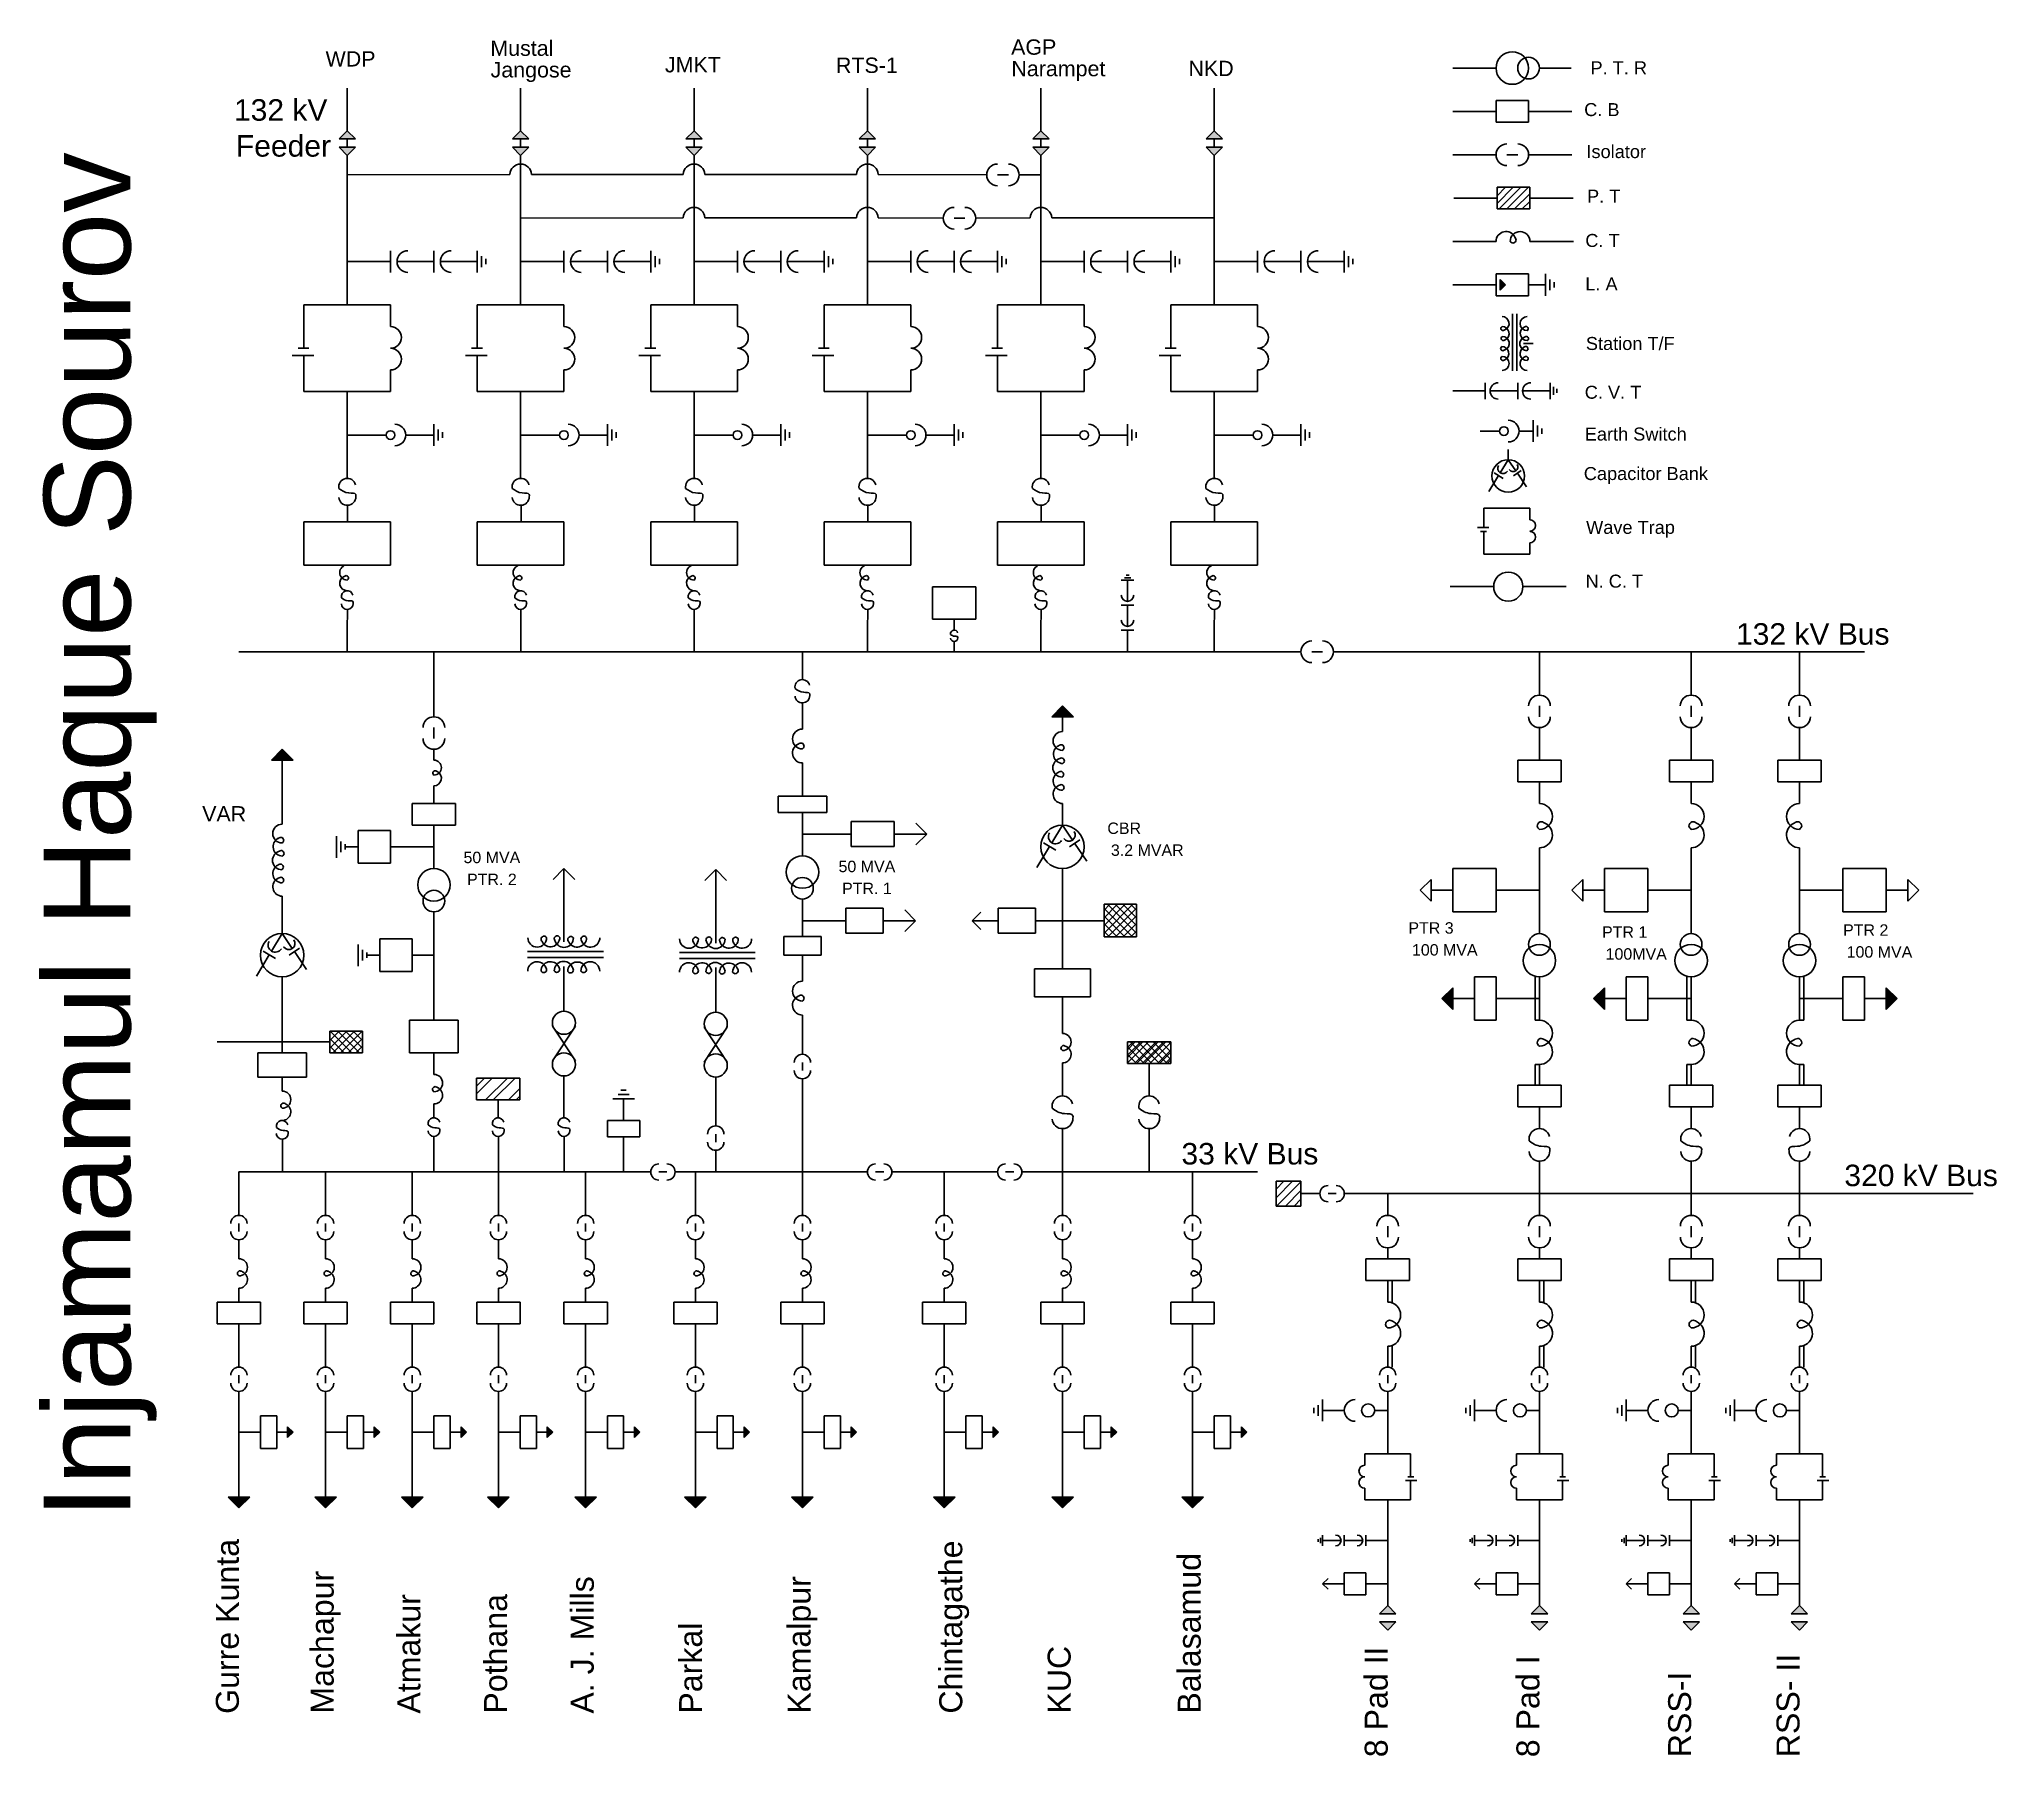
# Model space of a CAD drawing. Header units: inches. Extents: x 12.9 to 58.1, y -18.5 to 21.1.
import ezdxf

# ---------------------------------------------------------------- set-up
doc = ezdxf.new("R2010")
doc.units = ezdxf.units.IN
doc.header["$MEASUREMENT"] = 0
doc.styles.get("Standard").update_dxf_attribs({"font": 'arial.ttf'})

msp = doc.modelspace()

# ---------------------------------------------------------------- texts
for s, height, p in [('WDP', 0.3536, (19.5, 20.5)), ('Mustal', 0.3536, (23.301, 20.746)), ('AGP', 0.3536, (35.314, 20.772)), ('Jangose', 0.3536, (23.307, 20.248)), ('JMKT', 0.3536, (27.329, 20.365)), ('RTS-1', 0.3536, (31.273, 20.352)), ('Narampet', 0.3536, (35.32, 20.275)), ('NKD', 0.3536, (39.405, 20.279)), ('132 kV', 0.4959, (17.387, 19.25)), ('Feeder', 0.4959, (17.431, 18.421)), ('132 kV Bus', 0.4959, (52.034, 7.163)), ('VAR', 0.3536, (16.654, 3.085)), ('CBR', 0.2636, (37.534, 2.797)), ('50 MVA', 0.2636, (22.682, 2.124)), ('3.2 MVAR', 0.2636, (37.616, 2.292)), ('PTR. 2', 0.2636, (22.764, 1.618)), ('50 MVA', 0.2636, (31.333, 1.916)), ('PTR. 1', 0.2636, (31.415, 1.41)), ('PTR 3', 0.2636, (44.478, 0.498)), ('PTR 1', 0.2636, (48.945, 0.402)), ('PTR 2', 0.2636, (54.505, 0.449)), ('100 MVA', 0.2636, (44.56, -0.008)), ('100MVA', 0.2636, (49.027, -0.103)), ('100 MVA', 0.2636, (54.587, -0.056)), ('33 kV Bus', 0.4959, (39.243, -4.827)), ('320 kV Bus', 0.4959, (54.534, -5.327))]:
    msp.add_text(s, height=height).set_placement(p)
for s, height, p in [('Injamamul Haque Sourov', 2, (15, -13)), ('Gurre Kunta', 0.53033, (17.5, -17.5)), ('Chintagathe', 0.53033, (34.187, -17.494)), ('Balasamud', 0.5303, (39.687, -17.494)), ('Machapur', 0.5303, (19.687, -17.494)), ('A. J. Mills', 0.53033, (25.687, -17.494)), ('Kamalpur', 0.5303, (30.687, -17.494)), ('Atmakur', 0.5303, (21.687, -17.494)), ('Pothana', 0.5303, (23.687, -17.494)), ('Parkal', 0.5303, (28.187, -17.494)), ('KUC', 0.5303, (36.687, -17.494)), ('8 Pad II', 0.5303, (44, -18.5)), ('8 Pad I', 0.5303, (47.5, -18.5)), ('RSS- II', 0.5303, (53.5, -18.5)), ('RSS-I', 0.5303, (51, -18.5))]:
    msp.add_text(s, height=height, rotation=90).set_placement(p)
at = {"char_height": 0.3, "attachment_point": 1}
for s, insert in [('P. T. R', (48.678, 20.62)), ('C. B', (48.533, 19.656)), ('Isolator', (48.585, 18.688)), ('P. T', (48.599, 17.659)), ('C. T', (48.559, 16.638)), ('L. A', (48.559, 15.634)), ('Station T/F', (48.572, 14.261)), ('C. V. T', (48.546, 13.136)), ('Earth Switch', (48.546, 12.172)), ('Capacitor Bank', (48.524, 11.261)), ('Wave Trap', (48.577, 10.02)), ('N. C. T', (48.564, 8.779))]:
    msp.add_mtext(s, dxfattribs=dict(at, insert=insert))

# ---------------------------------------------------------------- hatches: boundary and pattern name
at = {"true_color": 0x000000}
h = msp.add_hatch(color=18, dxfattribs=at)
h.dxf.hatch_style = 1
h.paths.add_polyline_path([(20, 19.019), (19.811, 18.83), (20.189, 18.83)])
h.paths.add_polyline_path([(20.189, 18.64), (19.811, 18.64), (20, 18.451)])
h = msp.add_hatch(color=18, dxfattribs=at)
h.dxf.hatch_style = 1
h.paths.add_polyline_path([(24, 19.019), (23.811, 18.83), (24.189, 18.83)])
h.paths.add_polyline_path([(24.189, 18.64), (23.811, 18.64), (24, 18.451)])
h = msp.add_hatch(color=18, dxfattribs=at)
h.dxf.hatch_style = 1
h.paths.add_polyline_path([(28, 19.019), (27.811, 18.83), (28.189, 18.83)])
h.paths.add_polyline_path([(28.189, 18.64), (27.811, 18.64), (28, 18.451)])
h = msp.add_hatch(color=18, dxfattribs=at)
h.dxf.hatch_style = 1
h.paths.add_polyline_path([(32, 19.019), (31.811, 18.83), (32.189, 18.83)])
h.paths.add_polyline_path([(32.189, 18.64), (31.811, 18.64), (32, 18.451)])
h = msp.add_hatch(color=18, dxfattribs=at)
h.dxf.hatch_style = 1
h.paths.add_polyline_path([(36, 19.019), (35.811, 18.83), (36.189, 18.83)])
h.paths.add_polyline_path([(36.189, 18.64), (35.811, 18.64), (36, 18.451)])
h = msp.add_hatch(color=18, dxfattribs=at)
h.dxf.hatch_style = 1
h.paths.add_polyline_path([(40, 19.019), (39.811, 18.83), (40.189, 18.83)])
h.paths.add_polyline_path([(40.189, 18.64), (39.811, 18.64), (40, 18.451)])
h = msp.add_hatch(dxfattribs=at)
h.set_pattern_fill('ANSI31', color=18)
h.set_pattern_definition([(45, (0, 5.46447), (-0.08838835, 0.08838835), [])])
h.paths.add_polyline_path([(47.276, 17.214), (47.276, 17.714), (46.526, 17.714), (46.526, 17.464), (46.526, 17.214)])
h = msp.add_hatch(color=18, dxfattribs=at)
h.dxf.hatch_style = 1
h.paths.add_polyline_path([(46.717, 15.464), (46.592, 15.589), (46.592, 15.464), (46.592, 15.339)])
h = msp.add_hatch(color=18, dxfattribs=at)
h.dxf.hatch_style = 1
h.paths.add_polyline_path([(36.5, 5.75), (36.25, 5.5), (36.75, 5.5)])
h = msp.add_hatch(color=18, dxfattribs=at)
h.dxf.hatch_style = 1
h.paths.add_polyline_path([(18.5, 4.75), (18.25, 4.5), (18.75, 4.5)])
h = msp.add_hatch(dxfattribs=at)
h.set_pattern_fill('ANSI37', color=18)
h.paths.add_polyline_path([(38.208, 0.425), (38.208, 1.175), (37.458, 1.175), (37.458, 0.425)])
h.paths.add_polyline_path([(20.35, -2.25), (20.35, -1.75), (19.6, -1.75), (19.6, -2.25)])
h = msp.add_hatch(color=18, dxfattribs=at)
h.dxf.hatch_style = 1
h.paths.add_polyline_path([(45.5, -0.75), (45.25, -1), (45.5, -1.25)])
h = msp.add_hatch(color=18, dxfattribs=at)
h.dxf.hatch_style = 1
h.paths.add_polyline_path([(49, -0.75), (48.75, -1), (49, -1.25)])
h = msp.add_hatch(color=18, dxfattribs=at)
h.dxf.hatch_style = 1
h.paths.add_polyline_path([(55.5, -0.75), (55.5, -1.25), (55.75, -1)])
h = msp.add_hatch(dxfattribs=at)
h.set_pattern_fill('ANSI32', color=18)
h.set_pattern_definition([(45, (14.49785, 0.8377), (-0.265165, 0.265165), []), (45, (14.67463, 0.8377), (-0.265165, 0.265165), [])])
h.paths.add_polyline_path([(37.998, -2), (37.998, -2.5), (38.998, -2.5), (38.998, -2)])
h = msp.add_hatch(dxfattribs=at)
h.set_pattern_fill('ANSI37', color=18)
h.paths.add_polyline_path([(38.998, -2.5), (38.998, -2), (37.998, -2), (37.998, -2.5)])
h = msp.add_hatch(dxfattribs=at)
h.set_pattern_fill('ANSI32', color=18)
h.set_pattern_definition([(45, (-0.51565, 0), (-0.265165, 0.265165), []), (45, (-0.33887, 0), (-0.265165, 0.265165), [])])
h.paths.add_polyline_path([(22.984, -2.838), (22.984, -3.338), (23.984, -3.338), (23.984, -2.838)])
h = msp.add_hatch(dxfattribs=at)
h.set_pattern_fill('ANSI31', color=18, scale=1.15)
h.set_pattern_definition([(45, (-7.45, 0.825), (-0.1016466, 0.1016466), [])])
h.paths.add_polyline_path([(41.425, -5.788), (42, -5.788), (42, -5.5), (42, -5.213), (41.425, -5.213)])
h = msp.add_hatch(color=18, dxfattribs=at)
h.dxf.hatch_style = 1
h.paths.add_polyline_path([(18.75, -11), (18.625, -10.875), (18.625, -11.125)])
h = msp.add_hatch(color=18, dxfattribs=at)
h.dxf.hatch_style = 1
h.paths.add_polyline_path([(20.75, -11), (20.625, -10.875), (20.625, -11.125)])
h = msp.add_hatch(color=18, dxfattribs=at)
h.dxf.hatch_style = 1
h.paths.add_polyline_path([(22.75, -11), (22.625, -10.875), (22.625, -11.125)])
h = msp.add_hatch(color=18, dxfattribs=at)
h.dxf.hatch_style = 1
h.paths.add_polyline_path([(24.739, -11), (24.614, -10.875), (24.614, -11.125)])
h = msp.add_hatch(color=18, dxfattribs=at)
h.dxf.hatch_style = 1
h.paths.add_polyline_path([(26.75, -11), (26.625, -10.875), (26.625, -11.125)])
h = msp.add_hatch(color=18, dxfattribs=at)
h.dxf.hatch_style = 1
h.paths.add_polyline_path([(29.281, -11), (29.156, -10.875), (29.156, -11.125)])
h = msp.add_hatch(color=18, dxfattribs=at)
h.dxf.hatch_style = 1
h.paths.add_polyline_path([(31.75, -11), (31.625, -10.875), (31.625, -11.125)])
h = msp.add_hatch(color=18, dxfattribs=at)
h.dxf.hatch_style = 1
h.paths.add_polyline_path([(35.021, -11), (34.896, -10.875), (34.896, -11.125)])
h = msp.add_hatch(color=18, dxfattribs=at)
h.dxf.hatch_style = 1
h.paths.add_polyline_path([(37.75, -11), (37.625, -10.875), (37.625, -11.125)])
h = msp.add_hatch(color=18, dxfattribs=at)
h.dxf.hatch_style = 1
h.paths.add_polyline_path([(40.75, -11), (40.625, -10.875), (40.625, -11.125)])
h = msp.add_hatch(color=18, dxfattribs=at)
h.dxf.hatch_style = 1
h.paths.add_polyline_path([(17.5, -12.75), (17.75, -12.5), (17.25, -12.5)])
h = msp.add_hatch(color=18, dxfattribs=at)
h.dxf.hatch_style = 1
h.paths.add_polyline_path([(19.5, -12.75), (19.75, -12.5), (19.25, -12.5)])
h = msp.add_hatch(color=18, dxfattribs=at)
h.dxf.hatch_style = 1
h.paths.add_polyline_path([(21.5, -12.75), (21.75, -12.5), (21.25, -12.5)])
h = msp.add_hatch(color=18, dxfattribs=at)
h.dxf.hatch_style = 1
h.paths.add_polyline_path([(23.489, -12.75), (23.739, -12.5), (23.239, -12.5)])
h = msp.add_hatch(color=18, dxfattribs=at)
h.dxf.hatch_style = 1
h.paths.add_polyline_path([(25.5, -12.75), (25.75, -12.5), (25.25, -12.5)])
h = msp.add_hatch(color=18, dxfattribs=at)
h.dxf.hatch_style = 1
h.paths.add_polyline_path([(28.031, -12.75), (28.281, -12.5), (27.781, -12.5)])
h = msp.add_hatch(color=18, dxfattribs=at)
h.dxf.hatch_style = 1
h.paths.add_polyline_path([(30.5, -12.75), (30.75, -12.5), (30.25, -12.5)])
h = msp.add_hatch(color=18, dxfattribs=at)
h.dxf.hatch_style = 1
h.paths.add_polyline_path([(33.771, -12.75), (34.021, -12.5), (33.521, -12.5)])
h = msp.add_hatch(color=18, dxfattribs=at)
h.dxf.hatch_style = 1
h.paths.add_polyline_path([(36.5, -12.75), (36.75, -12.5), (36.25, -12.5)])
h = msp.add_hatch(color=18, dxfattribs=at)
h.dxf.hatch_style = 1
h.paths.add_polyline_path([(39.5, -12.75), (39.75, -12.5), (39.25, -12.5)])
h = msp.add_hatch(color=18, dxfattribs=at)
h.dxf.hatch_style = 1
h.paths.add_polyline_path([(44, -15), (43.811, -15.189), (44.189, -15.189)])
h.paths.add_polyline_path([(44.189, -15.379), (43.811, -15.379), (44, -15.568)])
h = msp.add_hatch(color=18, dxfattribs=at)
h.dxf.hatch_style = 1
h.paths.add_polyline_path([(47.502, -15), (47.313, -15.189), (47.692, -15.189)])
h.paths.add_polyline_path([(47.692, -15.379), (47.313, -15.379), (47.502, -15.568)])
h = msp.add_hatch(color=18, dxfattribs=at)
h.dxf.hatch_style = 1
h.paths.add_polyline_path([(51.002, -15), (50.813, -15.189), (51.192, -15.189)])
h.paths.add_polyline_path([(51.192, -15.379), (50.813, -15.379), (51.002, -15.568)])
h = msp.add_hatch(color=18, dxfattribs=at)
h.dxf.hatch_style = 1
h.paths.add_polyline_path([(53.498, -15), (53.308, -15.189), (53.687, -15.189)])
h.paths.add_polyline_path([(53.687, -15.379), (53.308, -15.379), (53.498, -15.568)])

# ---------------------------------------------------------------- linework, layer by layer
for p, q in [((46.5, 20.464), (45.5, 20.464)), ((47.5, 20.464), (48.229, 20.464)), ((20, 20), (20, 19.019)), ((24, 20), (24, 19.019)), ((28, 20), (28, 19.019)), ((32, 20), (32, 19.019)), ((36, 20), (36, 19.019)), ((40, 20), (40, 19.019)), ((46.5, 19.464), (45.5, 19.464)), ((47.25, 19.714), (46.5, 19.714)), ((46.5, 19.714), (46.5, 19.464)), ((46.5, 19.464), (46.5, 19.214)), ((47.25, 19.214), (47.25, 19.714)), ((47.25, 19.464), (48.25, 19.464)), ((19.811, 18.83), (20, 19.019)), ((20, 19.019), (20.189, 18.83)), ((23.811, 18.83), (24, 19.019)), ((24, 19.019), (24.189, 18.83)), ((27.811, 18.83), (28, 19.019)), ((28, 19.019), (28.189, 18.83)), ((31.811, 18.83), (32, 19.019)), ((32, 19.019), (32.189, 18.83)), ((35.811, 18.83), (36, 19.019)), ((36, 19.019), (36.189, 18.83)), ((39.811, 18.83), (40, 19.019)), ((40, 19.019), (40.189, 18.83)), ((46.5, 19.214), (47.25, 19.214)), ((20.189, 18.83), (19.811, 18.83)), ((19.811, 18.64), (20.189, 18.64)), ((20, 18.451), (19.811, 18.64)), ((20, 18.83), (20, 18.64)), ((20.189, 18.64), (20, 18.451)), ((24.189, 18.83), (23.811, 18.83)), ((23.811, 18.64), (24.189, 18.64)), ((24, 18.451), (23.811, 18.64)), ((24, 18.83), (24, 18.64)), ((24.189, 18.64), (24, 18.451)), ((28.189, 18.83), (27.811, 18.83)), ((27.811, 18.64), (28.189, 18.64)), ((28, 18.451), (27.811, 18.64)), ((28, 18.83), (28, 18.64)), ((28.189, 18.64), (28, 18.451)), ((32.189, 18.83), (31.811, 18.83)), ((31.811, 18.64), (32.189, 18.64)), ((32, 18.451), (31.811, 18.64)), ((32, 18.83), (32, 18.64)), ((32.189, 18.64), (32, 18.451)), ((36.189, 18.83), (35.811, 18.83)), ((35.811, 18.64), (36.189, 18.64)), ((36, 18.451), (35.811, 18.64)), ((36, 18.83), (36, 18.64)), ((36.189, 18.64), (36, 18.451)), ((40.189, 18.83), (39.811, 18.83)), ((39.811, 18.64), (40.189, 18.64)), ((40, 18.451), (39.811, 18.64)), ((40, 18.83), (40, 18.64)), ((40.189, 18.64), (40, 18.451)), ((20, 18.451), (20, 16)), ((24, 18.451), (24, 16)), ((28, 18.451), (28, 16)), ((32, 18.451), (32, 16)), ((36, 18.451), (36, 16)), ((40, 18.451), (40, 16)), ((46.5, 18.464), (45.5, 18.464)), ((46.75, 18.464), (47, 18.464)), ((47.25, 18.464), (48.25, 18.464)), ((20, 18), (23.75, 18.012)), ((20, 18), (20, 18)), ((20, 18), (20, 18)), ((24.25, 18.012), (27.75, 18.012)), ((28.25, 18.012), (31.75, 18.012)), ((32.25, 18.012), (34.75, 18)), ((35, 18), (35.25, 18)), ((35.5, 18), (36, 18)), ((47.276, 17.714), (46.526, 17.714)), ((46.526, 17.714), (46.526, 17.464)), ((47.276, 17.214), (47.276, 17.714)), ((46.526, 17.464), (45.526, 17.464)), ((46.526, 17.464), (46.526, 17.214)), ((46.526, 17.214), (47.276, 17.214)), ((47.276, 17.464), (48.276, 17.464)), ((24, 17), (27.75, 17.012)), ((28.25, 17.012), (31.75, 17.012)), ((32.25, 17.012), (33.75, 17)), ((34, 17), (34.25, 17)), ((34.5, 17), (35.75, 17.012)), ((36.25, 17.012), (40, 17.012)), ((46.5, 16.464), (45.5, 16.464)), ((47.283, 16.464), (48.283, 16.464)), ((20, 16), (20, 15)), ((20, 16), (21, 16)), ((21, 16.25), (21, 15.75)), ((21.15, 16), (22, 16)), ((22, 16.25), (22, 15.75)), ((22.15, 16), (23, 16)), ((23, 15.75), (23, 16.25)), ((23.1, 15.875), (23.1, 16.125)), ((23.2, 15.938), (23.2, 16.062)), ((24, 16), (24, 15)), ((24, 16), (25, 16)), ((25, 16.25), (25, 15.75)), ((25.15, 16), (26, 16)), ((26, 16.25), (26, 15.75)), ((26.15, 16), (27, 16)), ((27, 15.75), (27, 16.25)), ((27.1, 15.875), (27.1, 16.125)), ((27.2, 15.938), (27.2, 16.062)), ((28, 16), (28, 15)), ((28, 16), (29, 16)), ((29, 16.25), (29, 15.75)), ((29.15, 16), (30, 16)), ((30, 16.25), (30, 15.75)), ((30.15, 16), (31, 16)), ((31, 15.75), (31, 16.25)), ((31.1, 15.875), (31.1, 16.125)), ((31.2, 15.938), (31.2, 16.062)), ((32, 16), (32, 15)), ((32, 16), (33, 16)), ((33, 16.25), (33, 15.75)), ((33.15, 16), (34, 16)), ((34, 16.25), (34, 15.75)), ((34.15, 16), (35, 16)), ((35, 15.75), (35, 16.25)), ((35.1, 15.875), (35.1, 16.125)), ((35.2, 15.938), (35.2, 16.062)), ((36, 16), (36, 15)), ((36, 16), (37, 16)), ((37, 16.25), (37, 15.75)), ((37.15, 16), (38, 16)), ((38, 16.25), (38, 15.75)), ((38.15, 16), (39, 16)), ((39, 15.75), (39, 16.25)), ((39.1, 15.875), (39.1, 16.125)), ((39.2, 15.938), (39.2, 16.062)), ((40, 16), (40, 15)), ((40, 16), (41, 16)), ((41, 16.25), (41, 15.75)), ((41.15, 16), (42, 16)), ((42, 16.25), (42, 15.75)), ((42.15, 16), (43, 16)), ((43, 15.75), (43, 16.25)), ((43.1, 15.875), (43.1, 16.125)), ((43.2, 15.938), (43.2, 16.062)), ((46.5, 15.464), (45.5, 15.464)), ((47.25, 15.714), (46.5, 15.714)), ((46.5, 15.714), (46.5, 15.464)), ((46.5, 15.464), (46.5, 15.214)), ((46.592, 15.589), (46.592, 15.464)), ((46.717, 15.464), (46.592, 15.589)), ((46.592, 15.464), (46.592, 15.339)), ((46.592, 15.339), (46.717, 15.464)), ((47.25, 15.214), (47.25, 15.714)), ((47.25, 15.464), (47.644, 15.464)), ((47.644, 15.214), (47.644, 15.714)), ((47.744, 15.339), (47.744, 15.589)), ((47.844, 15.402), (47.844, 15.527)), ((19, 15), (21, 15)), ((19, 14), (19, 15)), ((21, 15), (21, 14.5)), ((23, 15), (25, 15)), ((23, 14), (23, 15)), ((25, 15), (25, 14.5)), ((27, 15), (29, 15)), ((27, 14), (27, 15)), ((29, 15), (29, 14.5)), ((31, 15), (33, 15)), ((31, 14), (31, 15)), ((33, 15), (33, 14.5)), ((35, 15), (37, 15)), ((35, 14), (35, 15)), ((37, 15), (37, 14.5)), ((39, 15), (41, 15)), ((39, 14), (39, 15)), ((41, 15), (41, 14.5)), ((46.5, 15.214), (47.25, 15.214)), ((46.877, 13.484), (46.877, 14.797)), ((46.981, 13.484), (46.981, 14.797)), ((18.868, 14), (19.118, 14)), ((22.868, 14), (23.118, 14)), ((26.868, 14), (27.118, 14)), ((30.868, 14), (31.118, 14)), ((34.868, 14), (35.118, 14)), ((38.868, 14), (39.118, 14)), ((47.357, 14.113), (47.136, 14.113)), ((18.726, 13.832), (19.226, 13.832)), ((19, 13), (19, 13.832)), ((22.726, 13.832), (23.226, 13.832)), ((23, 13), (23, 13.832)), ((26.726, 13.832), (27.226, 13.832)), ((27, 13), (27, 13.832)), ((30.726, 13.832), (31.226, 13.832)), ((31, 13), (31, 13.832)), ((34.726, 13.832), (35.226, 13.832)), ((35, 13), (35, 13.832)), ((38.726, 13.832), (39.226, 13.832)), ((39, 13), (39, 13.832)), ((21, 13.5), (21, 13)), ((25, 13.5), (25, 13)), ((29, 13.5), (29, 13)), ((33, 13.5), (33, 13)), ((37, 13.5), (37, 13)), ((41, 13.5), (41, 13)), ((46.25, 13.204), (46.25, 12.829)), ((47, 13.204), (47, 12.829)), ((47.75, 12.829), (47.75, 13.204)), ((47.825, 12.923), (47.825, 13.11)), ((19, 13), (21, 13)), ((20, 13), (20, 12)), ((23, 13), (25, 13)), ((24, 13), (24, 12)), ((27, 13), (29, 13)), ((28, 13), (28, 12)), ((31, 13), (33, 13)), ((32, 13), (32, 12)), ((35, 13), (37, 13)), ((36, 13), (36, 12)), ((39, 13), (41, 13)), ((40, 13), (40, 12)), ((45.5, 13.016), (46.25, 13.016)), ((46.362, 13.016), (47, 13.016)), ((47.112, 13.016), (47.75, 13.016)), ((47.9, 12.969), (47.9, 13.063)), ((22, 11.75), (22, 12.25)), ((26, 11.75), (26, 12.25)), ((30, 11.75), (30, 12.25)), ((34, 11.75), (34, 12.25)), ((38, 11.75), (38, 12.25)), ((42, 11.75), (42, 12.25)), ((47.357, 11.841), (47.357, 12.341)), ((47.457, 11.966), (47.457, 12.216)), ((20, 12), (20, 11)), ((20, 12), (20, 12)), ((20, 12), (20.9, 12)), ((21.35, 12), (22, 12)), ((22.1, 11.875), (22.1, 12.125)), ((22.2, 11.938), (22.2, 12.062)), ((24, 12), (24, 11)), ((24, 12), (24, 12)), ((24, 12), (24.9, 12)), ((25.35, 12), (26, 12)), ((26.1, 11.875), (26.1, 12.125)), ((26.2, 11.938), (26.2, 12.062)), ((28, 12), (28, 11)), ((28, 12), (28, 12)), ((28, 12), (28.9, 12)), ((29.35, 12), (30, 12)), ((30.1, 11.875), (30.1, 12.125)), ((30.2, 11.938), (30.2, 12.062)), ((32, 12), (32, 11)), ((32, 12), (32, 12)), ((32, 12), (32.9, 12)), ((33.35, 12), (34, 12)), ((34.1, 11.875), (34.1, 12.125)), ((34.2, 11.938), (34.2, 12.062)), ((36, 12), (36, 11)), ((36, 12), (36, 12)), ((36, 12), (36.9, 12)), ((37.35, 12), (38, 12)), ((38.1, 11.875), (38.1, 12.125)), ((38.2, 11.938), (38.2, 12.062)), ((40, 12), (40, 11)), ((40, 12), (40, 12)), ((40, 12), (40.9, 12)), ((41.35, 12), (42, 12)), ((42.1, 11.875), (42.1, 12.125)), ((42.2, 11.938), (42.2, 12.062)), ((46.132, 12.091), (46.582, 12.091)), ((47.032, 12.091), (47.357, 12.091)), ((47.557, 12.028), (47.557, 12.153)), ((46.781, 11.43), (46.597, 11.126)), ((46.781, 11.43), (46.781, 11.664)), ((46.781, 11.43), (46.955, 11.172)), ((46.558, 11.063), (46.336, 10.695)), ((46.453, 11.127), (46.664, 10.999)), ((46.902, 11.058), (47.081, 11.179)), ((46.992, 11.119), (47.202, 10.807)), ((19, 10), (21, 10)), ((19, 9), (19, 10)), ((20.009, 10.379), (20.009, 10)), ((21, 10), (21, 9)), ((23, 10), (25, 10)), ((23, 9), (23, 10)), ((24.009, 10.379), (24.009, 10)), ((25, 10), (25, 9)), ((27, 10), (29, 10)), ((27, 9), (27, 10)), ((28.009, 10.379), (28.009, 10)), ((29, 10), (29, 9)), ((31, 10), (33, 10)), ((31, 9), (31, 10)), ((32.009, 10.379), (32.009, 10)), ((33, 10), (33, 9)), ((35, 10), (37, 10)), ((35, 9), (35, 10)), ((36.009, 10.379), (36.009, 10)), ((37, 10), (37, 9)), ((39, 10), (41, 10)), ((39, 9), (39, 10)), ((40.009, 10.379), (40.009, 10)), ((41, 10), (41, 9)), ((46.215, 10.309), (46.215, 9.867)), ((46.215, 10.309), (47.276, 10.309)), ((47.276, 10.043), (47.276, 10.309)), ((46.07, 9.867), (46.335, 9.867)), ((46.145, 9.778), (46.277, 9.778)), ((46.215, 9.778), (46.215, 9.248)), ((47.276, 9.248), (47.276, 9.513)), ((46.215, 9.248), (47.276, 9.248)), ((21, 9), (19, 9)), ((25, 9), (23, 9)), ((29, 9), (27, 9)), ((33, 9), (31, 9)), ((37, 9), (35, 9)), ((37.856, 8.65), (38.144, 8.65)), ((37.928, 8.708), (38.072, 8.708)), ((37.964, 8.765), (38.036, 8.765)), ((38, 8.161), (38, 8.65)), ((41, 9), (39, 9)), ((33.5, 8.5), (34.5, 8.5)), ((33.5, 7.75), (33.5, 8.5)), ((34.5, 7.75), (34.5, 8.5)), ((46.444, 8.502), (45.444, 8.502)), ((47.119, 8.502), (48.119, 8.502)), ((20.006, 7.978), (20.001, 7.5)), ((24.006, 7.978), (24.001, 7.5)), ((28.006, 7.978), (28.001, 7.5)), ((32.006, 7.978), (32.001, 7.5)), ((34.5, 7.75), (33.5, 7.75)), ((34, 7.5), (34, 7.75)), ((36.006, 7.978), (36.001, 7.5)), ((38.144, 8.075), (37.856, 8.075)), ((38, 7.586), (38, 8.075)), ((40.006, 7.978), (40.001, 7.5)), ((20.001, 7.5), (20.001, 7)), ((24.001, 7.5), (24.001, 7)), ((28.001, 7.5), (28.001, 7)), ((32.001, 7.5), (32.001, 7)), ((34, 7.237), (34, 7)), ((36.001, 7.5), (36.001, 7)), ((38.144, 7.5), (37.856, 7.5)), ((38, 7.5), (38, 7)), ((40.001, 7.5), (40.001, 7)), ((17.5, 7), (42, 7)), ((22, 7), (22, 5.5)), ((30.498, 6.357), (30.5, 6.819)), ((30.5, 6.819), (30.5, 7)), ((42.25, 7), (42.5, 7)), ((42.75, 7), (47.5, 7)), ((47.5, 7), (47.5, 6)), ((47.5, 7), (51, 7)), ((51, 7), (55, 7)), ((51, 7), (51, 6)), ((53.5, 7), (53.5, 6)), ((30.5, 5.5), (30.5, 5.819)), ((30.5, 5.217), (30.5, 5.5)), ((36.5, 5.75), (36.25, 5.5)), ((36.25, 5.5), (36.75, 5.5)), ((36.75, 5.5), (36.5, 5.75)), ((36.5, 5.16), (36.5, 5.5)), ((47.5, 5.75), (47.5, 5.5)), ((51, 5.75), (51, 5.5)), ((53.5, 5.75), (53.5, 5.5)), ((22, 5.25), (22, 5)), ((47.5, 5.25), (47.5, 4.5)), ((51, 5.25), (51, 4.5)), ((53.5, 5.25), (53.5, 4.5)), ((18.5, 4.75), (18.25, 4.5)), ((18.75, 4.5), (18.5, 4.75)), ((22, 4.75), (22, 4.5)), ((18.25, 4.5), (18.75, 4.5)), ((18.5, 3.023), (18.5, 4.5)), ((30.5, 3.669), (30.5, 4.435)), ((47, 4.5), (48, 4.5)), ((47, 4), (47, 4.5)), ((48, 4.5), (48, 4)), ((50.5, 4.5), (51.5, 4.5)), ((50.5, 4), (50.5, 4.5)), ((51.5, 4.5), (51.5, 4)), ((54, 4.5), (53, 4.5)), ((53, 4.5), (53, 4)), ((54, 4), (54, 4.5)), ((22, 3.5), (22, 3.908)), ((29.938, 3.669), (31.062, 3.669)), ((29.938, 3.294), (29.938, 3.669)), ((31.062, 3.669), (31.062, 3.294)), ((48, 4), (47, 4)), ((47.5, 4), (47.5, 3.5)), ((51.5, 4), (50.5, 4)), ((51, 4), (51, 3.5)), ((53, 4), (54, 4)), ((53.5, 4), (53.5, 3.5)), ((21.5, 3.5), (22.5, 3.5)), ((21.5, 3), (21.5, 3.5)), ((22.5, 3.5), (22.5, 3)), ((31.062, 3.294), (29.938, 3.294)), ((30.5, 2.794), (30.5, 3.294)), ((36.498, 3), (36.5, 3.5)), ((19.75, 2.25), (19.75, 2.75)), ((20.25, 2.125), (20.25, 2.875)), ((20.25, 2.875), (21, 2.875)), ((21, 2.875), (21, 2.125)), ((22.5, 3), (21.5, 3)), ((22, 3), (22, 2)), ((30.5, 2.794), (30.5, 2.294)), ((30.5, 2.794), (31.625, 2.794)), ((31.625, 3.082), (31.625, 2.507)), ((31.625, 3.082), (32.617, 3.082)), ((32.617, 2.507), (32.617, 3.082)), ((32.617, 2.794), (33.367, 2.794)), ((33.367, 2.794), (33.117, 3.044)), ((33.367, 2.794), (33.117, 2.544)), ((36.498, 3), (36.252, 2.595)), ((36.498, 3), (36.73, 2.656)), ((19.85, 2.375), (19.85, 2.625)), ((19.95, 2.438), (19.95, 2.562)), ((20.25, 2.5), (19.95, 2.5)), ((22, 2.5), (21, 2.5)), ((31.625, 2.507), (32.617, 2.507)), ((36.201, 2.51), (35.904, 2.02)), ((36.06, 2.595), (36.342, 2.425)), ((36.659, 2.504), (36.898, 2.665)), ((36.779, 2.585), (37.06, 2.169)), ((47.5, 2.479), (47.5, 1.5)), ((51, 2.479), (51, 1.5)), ((53.5, 2.479), (53.5, 1.5)), ((21, 2.125), (20.25, 2.125)), ((24.999, 2), (24.75, 1.75)), ((24.999, 0.307), (24.999, 2)), ((24.999, 2), (25.25, 1.75)), ((28.499, 1.974), (28.25, 1.724)), ((28.499, 0.282), (28.499, 1.974)), ((28.499, 1.974), (28.75, 1.724)), ((36.498, 2), (36.498, -0.317)), ((45.5, 1), (45.5, 2)), ((45.5, 2), (46.5, 2)), ((46.5, 2), (46.5, 1)), ((49, 1), (49, 2)), ((49, 2), (50, 2)), ((50, 2), (50, 1)), ((54.5, 2), (54.5, 1)), ((55.5, 2), (54.5, 2)), ((55.5, 1), (55.5, 2)), ((18.5, 0.5), (18.5, 1.363)), ((45, 1.75), (44.75, 1.5)), ((44.75, 1.5), (45, 1.25)), ((45, 1.25), (45, 1.75)), ((45.5, 1.5), (45, 1.5)), ((47.5, 1.5), (46.5, 1.5)), ((47.5, 1.5), (47.5, 0.5)), ((48.5, 1.75), (48.25, 1.5)), ((48.25, 1.5), (48.5, 1.25)), ((48.5, 1.25), (48.5, 1.75)), ((49, 1.5), (48.5, 1.5)), ((51, 1.5), (50, 1.5)), ((51, 1.5), (51, 0.5)), ((53.5, 1.5), (54.5, 1.5)), ((53.5, 1.5), (53.5, 0.5)), ((55.5, 1.5), (56, 1.5)), ((56, 1.25), (56, 1.75)), ((56, 1.75), (56.25, 1.5)), ((56.25, 1.5), (56, 1.25)), ((22, 1), (22, 0)), ((30.5, 1.294), (30.5, 0.794)), ((31.5, 1.082), (31.5, 0.507)), ((32.362, 1.082), (31.5, 1.082)), ((32.362, 0.507), (32.362, 1.082)), ((33.112, 0.794), (32.862, 1.044)), ((34.415, 0.794), (34.615, 0.994)), ((35.015, 1.082), (35.015, 0.507)), ((35.878, 1.082), (35.015, 1.082)), ((35.878, 0.507), (35.878, 1.082)), ((37.458, 0.425), (37.458, 1.175)), ((37.458, 1.175), (38.208, 1.175)), ((38.208, 1.175), (38.208, 0.425)), ((46.5, 1), (45.5, 1)), ((50, 1), (49, 1)), ((54.5, 1), (55.5, 1)), ((18.5, 0.5), (18.254, 0.095)), ((18.5, 0.5), (18.732, 0.156)), ((30.5, 0.431), (30.5, 0.794)), ((30.5, 0.794), (31.5, 0.794)), ((31.5, 0.507), (32.362, 0.507)), ((32.362, 0.794), (33.112, 0.794)), ((33.112, 0.794), (32.862, 0.544)), ((35.015, 0.794), (34.415, 0.794)), ((34.415, 0.794), (34.615, 0.594)), ((35.015, 0.507), (35.878, 0.507)), ((35.878, 0.794), (36.498, 0.794)), ((36.498, 0.794), (37.458, 0.794)), ((18.203, 0.01), (17.906, -0.48)), ((18.062, 0.095), (18.344, -0.075)), ((18.662, 0.004), (18.9, 0.165)), ((18.781, 0.085), (19.062, -0.331)), ((20.25, -0.25), (20.25, 0.25)), ((20.35, -0.125), (20.35, 0.125)), ((20.45, -0.062), (20.45, 0.063)), ((20.75, 0), (20.45, 0)), ((20.75, -0.375), (20.75, 0.375)), ((20.75, 0.375), (21.5, 0.375)), ((21.5, 0.375), (21.5, -0.375)), ((22, 0), (21.5, 0)), ((22, 0), (22, -1.5)), ((24.162, 0.086), (25.912, 0.086)), ((27.662, 0.061), (29.412, 0.061)), ((30.069, 0.431), (30.931, 0.431)), ((30.069, 0), (30.069, 0.431)), ((30.931, 0), (30.069, 0)), ((30.5, -0.598), (30.5, 0)), ((30.931, 0.431), (30.931, 0)), ((38.208, 0.425), (37.458, 0.425)), ((21.5, -0.375), (20.75, -0.375)), ((24.162, -0.053), (25.912, -0.053)), ((25, -0.555), (25, -0.26)), ((27.662, -0.079), (29.412, -0.079)), ((28.5, -0.58), (28.5, -0.285)), ((35.851, -0.317), (37.145, -0.317)), ((35.851, -0.963), (35.851, -0.317)), ((37.145, -0.317), (37.145, -0.963)), ((18.5, -2), (18.5, -0.5)), ((25, -1.099), (25, -0.555)), ((28.5, -1.125), (28.5, -0.58)), ((45.5, -0.75), (45.25, -1)), ((45.5, -1.25), (45.5, -0.75)), ((46, -1.5), (46, -0.5)), ((46, -0.5), (46.5, -0.5)), ((46.5, -0.5), (46.5, -1)), ((47.4, -0.5), (47.4, -1.5)), ((47.5, -0.5), (47.5, -1.5)), ((49, -0.75), (48.75, -1)), ((49, -1.25), (49, -0.75)), ((49.5, -1.5), (49.5, -0.5)), ((49.5, -0.5), (50, -0.5)), ((50, -0.5), (50, -1)), ((50.9, -0.5), (50.9, -1.5)), ((51, -0.5), (51, -1.5)), ((53.5, -0.5), (53.5, -1.5)), ((53.6, -0.5), (53.6, -1.5)), ((55, -0.5), (54.5, -0.5)), ((54.5, -0.5), (54.5, -1)), ((55, -1.5), (55, -0.5)), ((55.5, -1.25), (55.5, -0.75)), ((55.5, -0.75), (55.75, -1)), ((25, -1.289), (25, -1.099)), ((28.5, -1.315), (28.5, -1.125)), ((37.145, -0.963), (35.851, -0.963)), ((36.498, -1.303), (36.498, -0.963)), ((36.498, -1.303), (36.498, -1.803)), ((45.25, -1), (45.5, -1.25)), ((46, -1), (45.5, -1)), ((47.5, -1), (46.5, -1)), ((46.5, -1), (46.5, -1.5)), ((48.75, -1), (49, -1.25)), ((49.5, -1), (49, -1)), ((51, -1), (50, -1)), ((50, -1), (50, -1.5)), ((53.5, -1), (54.5, -1)), ((54.5, -1), (54.5, -1.5)), ((55, -1), (55.5, -1)), ((55.75, -1), (55.5, -1.25)), ((19.6, -1.75), (19.6, -2.25)), ((19.6, -1.75), (20.35, -1.75)), ((20.35, -2.25), (20.35, -1.75)), ((21.438, -1.5), (22.562, -1.5)), ((21.438, -2.25), (21.438, -1.5)), ((22.562, -1.5), (22.562, -2.25)), ((24.733, -1.637), (25.267, -2.437)), ((24.733, -2.437), (25.267, -1.637)), ((28.233, -1.662), (28.767, -2.463)), ((28.233, -2.463), (28.767, -1.662)), ((30.5, -2), (30.5, -1.381)), ((46.5, -1.5), (46, -1.5)), ((47.4, -1.5), (47.5, -1.5)), ((50, -1.5), (49.5, -1.5)), ((50.9, -1.5), (51, -1.5)), ((53.6, -1.5), (53.5, -1.5)), ((54.5, -1.5), (55, -1.5)), ((17, -2), (18.5, -2)), ((17.938, -2.25), (19.062, -2.25)), ((17.938, -2.812), (17.938, -2.25)), ((18.5, -2.25), (18.5, -2)), ((18.5, -2), (19.6, -2)), ((19.062, -2.812), (19.062, -2.25)), ((19.6, -2.25), (20.35, -2.25)), ((22.562, -2.25), (21.438, -2.25)), ((22, -2.25), (22, -2.75)), ((24.733, -2.17), (24.733, -2.17)), ((28.233, -2.196), (28.233, -2.196)), ((30.5, -2.286), (30.5, -2)), ((37.998, -2), (38.998, -2)), ((37.998, -2.5), (37.998, -2)), ((38.998, -2), (38.998, -2.5)), ((30.5, -2.474), (30.5, -2.661)), ((36.498, -2.928), (36.498, -2.484)), ((38.998, -2.5), (37.998, -2.5)), ((38.498, -2.928), (38.498, -2.5)), ((47.4, -2.521), (47.4, -3)), ((47.4, -2.521), (47.5, -2.521)), ((47.5, -2.521), (47.5, -3)), ((50.9, -2.521), (50.9, -3)), ((50.9, -2.521), (51, -2.521)), ((51, -2.521), (51, -3)), ((53.5, -2.521), (53.5, -3)), ((53.6, -2.521), (53.5, -2.521)), ((53.6, -2.521), (53.6, -3)), ((19.062, -2.812), (17.938, -2.812)), ((18.5, -3.132), (18.5, -2.812)), ((22.984, -2.838), (23.984, -2.838)), ((22.984, -3.338), (22.984, -2.838)), ((23.984, -2.838), (23.984, -3.338)), ((25, -2.785), (25, -2.974)), ((25, -2.974), (25, -3.5)), ((26.438, -3.112), (26.312, -3.112)), ((28.5, -2.81), (28.5, -3)), ((28.5, -3.938), (28.5, -3)), ((30.5, -2.849), (30.5, -5)), ((36.498, -3.247), (36.498, -2.928)), ((38.498, -3.247), (38.498, -2.928)), ((47, -3.5), (47, -3)), ((47, -3), (47.5, -3)), ((47.5, -3), (48, -3)), ((48, -3), (48, -3.5)), ((50.5, -3.5), (50.5, -3)), ((50.5, -3), (51, -3)), ((51, -3), (51.5, -3)), ((51.5, -3), (51.5, -3.5)), ((53.5, -3), (53, -3)), ((53, -3), (53, -3.5)), ((54, -3), (53.5, -3)), ((54, -3.5), (54, -3)), ((22, -3.75), (22, -3.431)), ((23.984, -3.338), (22.984, -3.338)), ((23.484, -3.338), (23.484, -3.75)), ((25, -3.75), (25, -3.5)), ((26.625, -3.312), (26.125, -3.312)), ((26.5, -3.212), (26.25, -3.212)), ((26.375, -3.812), (26.375, -3.312)), ((48, -3.5), (47, -3.5)), ((47.5, -3.5), (47.5, -4)), ((51.5, -3.5), (50.5, -3.5)), ((51, -3.5), (51, -4)), ((53, -3.5), (54, -3.5)), ((53.5, -3.5), (53.5, -4)), ((26.75, -3.812), (26, -3.812)), ((26, -3.812), (26, -4.188)), ((26.75, -4.188), (26.75, -3.812)), ((36.5, -5), (36.5, -4)), ((38.5, -5), (38.5, -4)), ((18.506, -4.243), (18.506, -5)), ((22.001, -4.18), (22.001, -5)), ((23.489, -4.18), (23.489, -5)), ((25.007, -4.18), (25.007, -5)), ((26, -4.188), (26.75, -4.188)), ((26.375, -4.188), (26.375, -4.712)), ((28.5, -4.125), (28.5, -4.312)), ((28.5, -5), (28.5, -4.5)), ((26.375, -4.712), (26.375, -5)), ((47.502, -4.753), (47.502, -5)), ((51.002, -4.753), (51.002, -5)), ((53.498, -4.753), (53.498, -5)), ((17.5, -5), (26.375, -5)), ((17.5, -5), (17.5, -6)), ((19.5, -5), (19.5, -6)), ((21.5, -5), (21.5, -6)), ((23.489, -5), (23.489, -6)), ((25.5, -5), (25.5, -6)), ((27, -5), (26.375, -5)), ((27.188, -5), (27.375, -5)), ((27.562, -5), (28.5, -5)), ((28.031, -5), (28.031, -6)), ((28.5, -5), (32, -5)), ((30.5, -5), (30.5, -6)), ((32.188, -5), (32.375, -5)), ((32.562, -5), (33.5, -5)), ((33.5, -5), (35, -5)), ((33.771, -5), (33.771, -6)), ((35.188, -5), (35.375, -5)), ((35.562, -5), (36, -5)), ((36, -5), (36.5, -5)), ((36.5, -5), (38, -5)), ((36.5, -5), (36.5, -6)), ((38, -5), (41, -5)), ((39.5, -5), (39.5, -6)), ((41.425, -5.788), (41.425, -5.213)), ((41.425, -5.213), (42, -5.213)), ((42, -5.213), (42, -5.5)), ((47.502, -5), (47.502, -5.5)), ((51.002, -5), (51.002, -5.5)), ((53.498, -5), (53.498, -5.5)), ((42, -5.788), (41.425, -5.788)), ((42.438, -5.5), (42, -5.5)), ((42, -5.5), (42, -5.788)), ((42.625, -5.5), (42.812, -5.5)), ((44, -5.5), (43, -5.5)), ((45, -5.5), (44, -5.5)), ((44, -5.5), (44, -6)), ((47.502, -5.5), (45, -5.5)), ((46.5, -5.5), (49.5, -5.5)), ((47.502, -5.5), (47.502, -6)), ((49.5, -5.5), (55.5, -5.5)), ((51.002, -5.5), (51.002, -6)), ((53.498, -5.5), (53.498, -6)), ((55.5, -5.5), (57.505, -5.5)), ((17.5, -6.188), (17.5, -6.375)), ((19.5, -6.188), (19.5, -6.375)), ((21.5, -6.188), (21.5, -6.375)), ((23.489, -6.188), (23.489, -6.375)), ((25.5, -6.188), (25.5, -6.375)), ((28.031, -6.188), (28.031, -6.375)), ((30.5, -6.188), (30.5, -6.375)), ((33.771, -6.188), (33.771, -6.375)), ((36.5, -6.188), (36.5, -6.375)), ((39.5, -6.188), (39.5, -6.375)), ((44, -6.25), (44, -6.5)), ((47.502, -6.25), (47.502, -6.5)), ((51.002, -6.25), (51.002, -6.5)), ((53.498, -6.25), (53.498, -6.5)), ((17.5, -6.562), (17.5, -7)), ((19.5, -6.562), (19.5, -7)), ((21.5, -6.562), (21.5, -7)), ((23.489, -6.562), (23.489, -7)), ((25.5, -6.562), (25.5, -7)), ((28.031, -6.562), (28.031, -7)), ((30.5, -6.562), (30.5, -7)), ((33.771, -6.562), (33.771, -7)), ((36.5, -6.562), (36.5, -7)), ((39.5, -6.562), (39.5, -7)), ((44, -6.75), (44, -7)), ((47.502, -6.75), (47.502, -7)), ((51.002, -6.75), (51.002, -7)), ((53.498, -6.75), (53.498, -7)), ((43.5, -7), (44.5, -7)), ((43.5, -7.5), (43.5, -7)), ((44.5, -7), (44.5, -7.5)), ((47.002, -7), (48.002, -7)), ((47.002, -7.5), (47.002, -7)), ((48.002, -7), (48.002, -7.5)), ((50.502, -7), (51.502, -7)), ((50.502, -7.5), (50.502, -7)), ((51.502, -7), (51.502, -7.5)), ((52.998, -7), (53.998, -7)), ((52.998, -7.5), (52.998, -7)), ((53.998, -7), (53.998, -7.5)), ((44.5, -7.5), (43.5, -7.5)), ((44, -7.5), (44, -8)), ((44.1, -7.5), (44.1, -8)), ((48.002, -7.5), (47.002, -7.5)), ((47.502, -7.5), (47.502, -8)), ((47.602, -7.5), (47.602, -8)), ((51.502, -7.5), (50.502, -7.5)), ((51.002, -7.5), (51.002, -8)), ((51.102, -7.5), (51.102, -8)), ((53.998, -7.5), (52.998, -7.5)), ((53.498, -7.5), (53.498, -8)), ((53.598, -7.5), (53.598, -8)), ((17, -8), (18, -8)), ((17, -8.5), (17, -8)), ((17.5, -7.681), (17.5, -8)), ((18, -8), (18, -8.5)), ((19, -8), (20, -8)), ((19, -8.5), (19, -8)), ((19.5, -7.681), (19.5, -8)), ((20, -8), (20, -8.5)), ((21, -8), (22, -8)), ((21, -8.5), (21, -8)), ((21.5, -7.681), (21.5, -8)), ((22, -8), (22, -8.5)), ((22.989, -8), (23.989, -8)), ((22.989, -8.5), (22.989, -8)), ((23.489, -7.681), (23.489, -8)), ((23.989, -8), (23.989, -8.5)), ((25, -8), (26, -8)), ((25, -8.5), (25, -8)), ((25.5, -7.681), (25.5, -8)), ((26, -8), (26, -8.5)), ((27.531, -8), (28.531, -8)), ((27.531, -8.5), (27.531, -8)), ((28.031, -7.681), (28.031, -8)), ((28.531, -8), (28.531, -8.5)), ((30, -8), (31, -8)), ((30, -8.5), (30, -8)), ((30.5, -7.681), (30.5, -8)), ((31, -8), (31, -8.5)), ((33.271, -8), (34.271, -8)), ((33.271, -8.5), (33.271, -8)), ((33.771, -7.681), (33.771, -8)), ((34.271, -8), (34.271, -8.5)), ((36, -8), (37, -8)), ((36, -8.5), (36, -8)), ((36.5, -7.681), (36.5, -8)), ((37, -8), (37, -8.5)), ((39, -8), (40, -8)), ((39, -8.5), (39, -8)), ((39.5, -7.681), (39.5, -8)), ((40, -8), (40, -8.5)), ((18, -8.5), (17, -8.5)), ((17.5, -8.5), (17.5, -9.5)), ((20, -8.5), (19, -8.5)), ((19.5, -8.5), (19.5, -9.5)), ((22, -8.5), (21, -8.5)), ((21.5, -8.5), (21.5, -9.5)), ((23.989, -8.5), (22.989, -8.5)), ((23.489, -8.5), (23.489, -9.5)), ((26, -8.5), (25, -8.5)), ((25.5, -8.5), (25.5, -9.5)), ((28.531, -8.5), (27.531, -8.5)), ((28.031, -8.5), (28.031, -9.5)), ((31, -8.5), (30, -8.5)), ((30.5, -8.5), (30.5, -9.5)), ((34.271, -8.5), (33.271, -8.5)), ((33.771, -8.5), (33.771, -9.5)), ((37, -8.5), (36, -8.5)), ((36.5, -8.5), (36.5, -9.5)), ((40, -8.5), (39, -8.5)), ((39.5, -8.5), (39.5, -9.5)), ((44, -9.021), (44, -9.5)), ((44.1, -9.021), (44.1, -9.5)), ((47.502, -9.021), (47.502, -9.5)), ((47.602, -9.021), (47.602, -9.5)), ((51.002, -9.021), (51.002, -9.5)), ((51.102, -9.021), (51.102, -9.5)), ((53.498, -9.021), (53.498, -9.5)), ((53.598, -9.021), (53.598, -9.5)), ((17.5, -9.688), (17.5, -9.875)), ((19.5, -9.688), (19.5, -9.875)), ((21.5, -9.688), (21.5, -9.875)), ((23.489, -9.688), (23.489, -9.875)), ((25.5, -9.688), (25.5, -9.875)), ((28.031, -9.688), (28.031, -9.875)), ((30.5, -9.688), (30.5, -9.875)), ((33.771, -9.688), (33.771, -9.875)), ((36.5, -9.688), (36.5, -9.875)), ((39.5, -9.688), (39.5, -9.875)), ((44, -9.688), (44, -9.875)), ((47.502, -9.688), (47.502, -9.875)), ((51.002, -9.688), (51.002, -9.875)), ((53.498, -9.688), (53.498, -9.875)), ((17.5, -10.062), (17.5, -10.5)), ((19.5, -10.062), (19.5, -10.5)), ((21.5, -10.062), (21.5, -10.5)), ((23.489, -10.062), (23.489, -10.5)), ((25.5, -10.062), (25.5, -10.5)), ((28.031, -10.062), (28.031, -10.5)), ((30.5, -10.062), (30.5, -10.5)), ((33.771, -10.062), (33.771, -10.5)), ((36.5, -10.062), (36.5, -10.5)), ((39.5, -10.062), (39.5, -10.5)), ((42.4, -10.375), (42.4, -10.625)), ((42.5, -10.25), (42.5, -10.75)), ((44, -10.062), (44, -10.5)), ((45.902, -10.375), (45.902, -10.625)), ((46.002, -10.25), (46.002, -10.75)), ((47.502, -10.062), (47.502, -10.5)), ((49.402, -10.375), (49.402, -10.625)), ((49.502, -10.25), (49.502, -10.75)), ((51.002, -10.062), (51.002, -10.5)), ((51.898, -10.375), (51.898, -10.625)), ((51.998, -10.25), (51.998, -10.75)), ((53.498, -10.062), (53.498, -10.5)), ((17.5, -10.5), (17.5, -11)), ((18, -10.625), (18, -11.375)), ((18.375, -10.625), (18, -10.625)), ((18.375, -11.375), (18.375, -10.625)), ((19.5, -10.5), (19.5, -11)), ((20, -10.625), (20, -11.375)), ((20.375, -10.625), (20, -10.625)), ((20.375, -11.375), (20.375, -10.625)), ((21.5, -10.5), (21.5, -11)), ((22, -10.625), (22, -11.375)), ((22.375, -10.625), (22, -10.625)), ((22.375, -11.375), (22.375, -10.625)), ((23.489, -10.5), (23.489, -11)), ((23.989, -10.625), (23.989, -11.375)), ((24.364, -10.625), (23.989, -10.625)), ((24.364, -11.375), (24.364, -10.625)), ((25.5, -10.5), (25.5, -11)), ((26, -10.625), (26, -11.375)), ((26.375, -10.625), (26, -10.625)), ((26.375, -11.375), (26.375, -10.625)), ((28.031, -10.5), (28.031, -11)), ((28.531, -10.625), (28.531, -11.375)), ((28.906, -10.625), (28.531, -10.625)), ((28.906, -11.375), (28.906, -10.625)), ((30.5, -10.5), (30.5, -11)), ((31, -10.625), (31, -11.375)), ((31.375, -10.625), (31, -10.625)), ((31.375, -11.375), (31.375, -10.625)), ((33.771, -10.5), (33.771, -11)), ((34.271, -10.625), (34.271, -11.375)), ((34.646, -10.625), (34.271, -10.625)), ((34.646, -11.375), (34.646, -10.625)), ((36.5, -10.5), (36.5, -11)), ((37, -10.625), (37, -11.375)), ((37.375, -10.625), (37, -10.625)), ((37.375, -11.375), (37.375, -10.625)), ((39.5, -10.5), (39.5, -11)), ((40, -10.625), (40, -11.375)), ((40.375, -10.625), (40, -10.625)), ((40.375, -11.375), (40.375, -10.625)), ((42.3, -10.438), (42.3, -10.562)), ((43, -10.5), (42.5, -10.5)), ((44, -10.5), (43.7, -10.5)), ((44, -10.5), (44, -11.5)), ((45.802, -10.438), (45.802, -10.562)), ((46.502, -10.5), (46.002, -10.5)), ((47.502, -10.5), (47.202, -10.5)), ((47.502, -10.5), (47.502, -11.5)), ((49.302, -10.438), (49.302, -10.562)), ((50.002, -10.5), (49.502, -10.5)), ((51.002, -10.5), (50.702, -10.5)), ((51.002, -10.5), (51.002, -11.5)), ((51.798, -10.438), (51.798, -10.562)), ((52.498, -10.5), (51.998, -10.5)), ((53.498, -10.5), (53.198, -10.5)), ((53.498, -10.5), (53.498, -11.5)), ((17.5, -11), (17.5, -11)), ((17.5, -11), (18, -11)), ((17.5, -11), (17.5, -12)), ((18.375, -11), (18.625, -11)), ((18.625, -10.875), (18.625, -11.125)), ((18.75, -11), (18.625, -10.875)), ((18.625, -11.125), (18.75, -11)), ((19.5, -11), (19.5, -11)), ((19.5, -11), (20, -11)), ((19.5, -11), (19.5, -12)), ((20.375, -11), (20.625, -11)), ((20.625, -10.875), (20.625, -11.125)), ((20.75, -11), (20.625, -10.875)), ((20.625, -11.125), (20.75, -11)), ((21.5, -11), (21.5, -11)), ((21.5, -11), (22, -11)), ((21.5, -11), (21.5, -12)), ((22.375, -11), (22.625, -11)), ((22.625, -10.875), (22.625, -11.125)), ((22.75, -11), (22.625, -10.875)), ((22.625, -11.125), (22.75, -11)), ((23.489, -11), (23.489, -11)), ((23.489, -11), (23.989, -11)), ((23.489, -11), (23.489, -12)), ((24.364, -11), (24.614, -11)), ((24.614, -10.875), (24.614, -11.125)), ((24.739, -11), (24.614, -10.875)), ((24.614, -11.125), (24.739, -11)), ((25.5, -11), (25.5, -11)), ((25.5, -11), (26, -11)), ((25.5, -11), (25.5, -12)), ((26.375, -11), (26.625, -11)), ((26.625, -10.875), (26.625, -11.125)), ((26.75, -11), (26.625, -10.875)), ((26.625, -11.125), (26.75, -11)), ((28.031, -11), (28.031, -11)), ((28.031, -11), (28.531, -11)), ((28.031, -11), (28.031, -12)), ((28.906, -11), (29.156, -11)), ((29.156, -10.875), (29.156, -11.125)), ((29.281, -11), (29.156, -10.875)), ((29.156, -11.125), (29.281, -11)), ((30.5, -11), (30.5, -11)), ((30.5, -11), (31, -11)), ((30.5, -11), (30.5, -12)), ((31.375, -11), (31.625, -11)), ((31.625, -10.875), (31.625, -11.125)), ((31.75, -11), (31.625, -10.875)), ((31.625, -11.125), (31.75, -11)), ((33.771, -11), (33.771, -11)), ((33.771, -11), (34.271, -11)), ((33.771, -11), (33.771, -12)), ((34.646, -11), (34.896, -11)), ((34.896, -10.875), (34.896, -11.125)), ((35.021, -11), (34.896, -10.875)), ((34.896, -11.125), (35.021, -11)), ((36.5, -11), (36.5, -11)), ((36.5, -11), (37, -11)), ((36.5, -11), (36.5, -12)), ((37.375, -11), (37.625, -11)), ((37.625, -10.875), (37.625, -11.125)), ((37.75, -11), (37.625, -10.875)), ((37.625, -11.125), (37.75, -11)), ((39.5, -11), (39.5, -11)), ((39.5, -11), (40, -11)), ((39.5, -11), (39.5, -12)), ((40.375, -11), (40.625, -11)), ((40.625, -10.875), (40.625, -11.125)), ((40.75, -11), (40.625, -10.875)), ((40.625, -11.125), (40.75, -11)), ((18, -11.375), (18.375, -11.375)), ((20, -11.375), (20.375, -11.375)), ((22, -11.375), (22.375, -11.375)), ((23.989, -11.375), (24.364, -11.375)), ((26, -11.375), (26.375, -11.375)), ((28.531, -11.375), (28.906, -11.375)), ((31, -11.375), (31.375, -11.375)), ((34.271, -11.375), (34.646, -11.375)), ((37, -11.375), (37.375, -11.375)), ((40, -11.375), (40.375, -11.375)), ((44.53, -11.5), (43.47, -11.5)), ((43.47, -11.5), (43.47, -11.765)), ((44.53, -12.03), (44.53, -11.5)), ((48.032, -11.5), (46.972, -11.5)), ((46.972, -11.5), (46.972, -11.765)), ((48.032, -12.03), (48.032, -11.5)), ((51.532, -11.5), (50.472, -11.5)), ((50.472, -11.5), (50.472, -11.765)), ((51.532, -12.03), (51.532, -11.5)), ((54.028, -11.5), (52.968, -11.5)), ((52.968, -11.5), (52.968, -11.765)), ((54.028, -12.03), (54.028, -11.5)), ((17.5, -12), (17.5, -12.5)), ((19.5, -12), (19.5, -12.5)), ((21.5, -12), (21.5, -12.5)), ((23.489, -12), (23.489, -12.5)), ((25.5, -12), (25.5, -12.5)), ((28.031, -12), (28.031, -12.5)), ((30.5, -12), (30.5, -12.5)), ((33.771, -12), (33.771, -12.5)), ((36.5, -12), (36.5, -12.5)), ((39.5, -12), (39.5, -12.5)), ((44.675, -12.12), (44.41, -12.12)), ((44.601, -12.03), (44.468, -12.03)), ((44.53, -12.561), (44.53, -12.12)), ((48.178, -12.12), (47.912, -12.12)), ((48.103, -12.03), (47.97, -12.03)), ((48.032, -12.561), (48.032, -12.12)), ((51.678, -12.12), (51.412, -12.12)), ((51.603, -12.03), (51.47, -12.03)), ((51.532, -12.561), (51.532, -12.12)), ((54.173, -12.12), (53.908, -12.12)), ((54.098, -12.03), (53.966, -12.03)), ((54.028, -12.561), (54.028, -12.12)), ((17.75, -12.5), (17.25, -12.5)), ((17.25, -12.5), (17.5, -12.75)), ((17.5, -12.75), (17.75, -12.5)), ((19.75, -12.5), (19.25, -12.5)), ((19.25, -12.5), (19.5, -12.75)), ((19.5, -12.75), (19.75, -12.5)), ((21.75, -12.5), (21.25, -12.5)), ((21.25, -12.5), (21.5, -12.75)), ((21.5, -12.75), (21.75, -12.5)), ((23.739, -12.5), (23.239, -12.5)), ((23.239, -12.5), (23.489, -12.75)), ((23.489, -12.75), (23.739, -12.5)), ((25.75, -12.5), (25.25, -12.5)), ((25.25, -12.5), (25.5, -12.75)), ((25.5, -12.75), (25.75, -12.5)), ((28.281, -12.5), (27.781, -12.5)), ((27.781, -12.5), (28.031, -12.75)), ((28.031, -12.75), (28.281, -12.5)), ((30.75, -12.5), (30.25, -12.5)), ((30.25, -12.5), (30.5, -12.75)), ((30.5, -12.75), (30.75, -12.5)), ((34.021, -12.5), (33.521, -12.5)), ((33.521, -12.5), (33.771, -12.75)), ((33.771, -12.75), (34.021, -12.5)), ((36.75, -12.5), (36.25, -12.5)), ((36.25, -12.5), (36.5, -12.75)), ((36.5, -12.75), (36.75, -12.5)), ((39.75, -12.5), (39.25, -12.5)), ((39.25, -12.5), (39.5, -12.75)), ((39.5, -12.75), (39.75, -12.5)), ((43.47, -12.295), (43.47, -12.561)), ((44.53, -12.561), (43.47, -12.561)), ((44, -12.561), (44, -13.5)), ((46.972, -12.295), (46.972, -12.561)), ((48.032, -12.561), (46.972, -12.561)), ((47.502, -12.561), (47.502, -13.5)), ((50.472, -12.295), (50.472, -12.561)), ((51.532, -12.561), (50.472, -12.561)), ((51.002, -12.561), (51.002, -13.5)), ((52.968, -12.295), (52.968, -12.561)), ((54.028, -12.561), (52.968, -12.561)), ((53.498, -12.561), (53.498, -13.5)), ((42.4, -13.469), (42.4, -13.531)), ((42.45, -13.438), (42.45, -13.562)), ((42.5, -13.375), (42.5, -13.625)), ((42.925, -13.5), (42.5, -13.5)), ((43, -13.625), (43, -13.375)), ((43.425, -13.5), (43, -13.5)), ((43.5, -13.625), (43.5, -13.375)), ((44, -13.5), (43.5, -13.5)), ((44, -13.5), (44, -14.5)), ((45.902, -13.469), (45.902, -13.531)), ((45.952, -13.438), (45.952, -13.562)), ((46.002, -13.375), (46.002, -13.625)), ((46.427, -13.5), (46.002, -13.5)), ((46.502, -13.625), (46.502, -13.375)), ((46.927, -13.5), (46.502, -13.5)), ((47.002, -13.625), (47.002, -13.375)), ((47.502, -13.5), (47.002, -13.5)), ((47.502, -13.5), (47.502, -14.5)), ((49.402, -13.469), (49.402, -13.531)), ((49.452, -13.438), (49.452, -13.562)), ((49.502, -13.375), (49.502, -13.625)), ((49.927, -13.5), (49.502, -13.5)), ((50.002, -13.625), (50.002, -13.375)), ((50.427, -13.5), (50.002, -13.5)), ((50.502, -13.625), (50.502, -13.375)), ((51.002, -13.5), (50.502, -13.5)), ((51.002, -13.5), (51.002, -14.5)), ((51.898, -13.469), (51.898, -13.531)), ((51.948, -13.438), (51.948, -13.562)), ((51.998, -13.375), (51.998, -13.625)), ((52.423, -13.5), (51.998, -13.5)), ((52.498, -13.625), (52.498, -13.375)), ((52.923, -13.5), (52.498, -13.5)), ((52.998, -13.625), (52.998, -13.375)), ((53.498, -13.5), (52.998, -13.5)), ((53.498, -13.5), (53.498, -14.5)), ((42.5, -14.5), (42.625, -14.375)), ((43, -14.75), (43, -14.25)), ((43, -14.25), (43.5, -14.25)), ((43.5, -14.25), (43.5, -14.75)), ((46.002, -14.5), (46.127, -14.375)), ((46.502, -14.75), (46.502, -14.25)), ((46.502, -14.25), (47.002, -14.25)), ((47.002, -14.25), (47.002, -14.75)), ((49.502, -14.5), (49.627, -14.375)), ((50.002, -14.75), (50.002, -14.25)), ((50.002, -14.25), (50.502, -14.25)), ((50.502, -14.25), (50.502, -14.75)), ((51.998, -14.5), (52.123, -14.375)), ((52.498, -14.75), (52.498, -14.25)), ((52.498, -14.25), (52.998, -14.25)), ((52.998, -14.25), (52.998, -14.75)), ((43, -14.5), (42.5, -14.5)), ((42.5, -14.5), (42.625, -14.625)), ((43.5, -14.75), (43, -14.75)), ((44, -14.5), (43.5, -14.5)), ((44, -15), (44, -14.5)), ((46.502, -14.5), (46.002, -14.5)), ((46.002, -14.5), (46.127, -14.625)), ((47.002, -14.75), (46.502, -14.75)), ((47.502, -14.5), (47.002, -14.5)), ((47.502, -15), (47.502, -14.5)), ((50.002, -14.5), (49.502, -14.5)), ((49.502, -14.5), (49.627, -14.625)), ((50.502, -14.75), (50.002, -14.75)), ((51.002, -14.5), (50.502, -14.5)), ((51.002, -15), (51.002, -14.5)), ((52.498, -14.5), (51.998, -14.5)), ((51.998, -14.5), (52.123, -14.625)), ((52.998, -14.75), (52.498, -14.75)), ((53.498, -14.5), (52.998, -14.5)), ((53.498, -15), (53.498, -14.5)), ((43.811, -15.189), (44, -15)), ((44.189, -15.189), (43.811, -15.189)), ((44, -15), (44.189, -15.189)), ((47.313, -15.189), (47.502, -15)), ((47.692, -15.189), (47.313, -15.189)), ((47.502, -15), (47.692, -15.189)), ((50.813, -15.189), (51.002, -15)), ((51.192, -15.189), (50.813, -15.189)), ((51.002, -15), (51.192, -15.189)), ((53.308, -15.189), (53.498, -15)), ((53.687, -15.189), (53.308, -15.189)), ((53.498, -15), (53.687, -15.189)), ((43.811, -15.379), (44.189, -15.379)), ((44, -15.568), (43.811, -15.379)), ((44.189, -15.379), (44, -15.568)), ((47.313, -15.379), (47.692, -15.379)), ((47.502, -15.568), (47.313, -15.379)), ((47.692, -15.379), (47.502, -15.568)), ((50.813, -15.379), (51.192, -15.379)), ((51.002, -15.568), (50.813, -15.379)), ((51.192, -15.379), (51.002, -15.568)), ((53.308, -15.379), (53.687, -15.379)), ((53.498, -15.568), (53.308, -15.379)), ((53.687, -15.379), (53.498, -15.568))]:
    msp.add_line(p, q)
for centre, radius in [((46.875, 20.464), 0.375), ((47.25, 20.464), 0.25), ((21, 12), 0.1), ((25, 12), 0.1), ((29, 12), 0.1), ((33, 12), 0.1), ((37, 12), 0.1), ((41, 12), 0.1), ((46.682, 12.091), 0.1), ((46.781, 11.055), 0.375), ((46.782, 8.502), 0.337), ((36.498, 2.5), 0.5), ((30.5, 1.919), 0.375), ((22, 1.625), 0.375), ((22, 1.25), 0.25), ((30.5, 1.544), 0.25), ((18.5, 0), 0.5), ((47.5, 0.25), 0.25), ((51, 0.25), 0.25), ((53.5, 0.25), 0.25), ((47.5, -0.125), 0.375), ((51, -0.125), 0.375), ((53.5, -0.125), 0.375), ((25, -1.556), 0.267), ((28.5, -1.582), 0.267), ((25, -2.518), 0.267), ((28.5, -2.543), 0.267), ((43.55, -10.5), 0.15), ((47.052, -10.5), 0.15), ((50.552, -10.5), 0.15), ((53.048, -10.5), 0.15)]:
    msp.add_circle(centre, radius)
for centre, radius, start, end in [((46.75, 18.464), 0.25, 90, 270), ((47, 18.464), 0.25, 270, 90), ((24, 18), 0.25, 2.8251, 177.1749), ((28, 18), 0.25, 2.8251, 177.1749), ((32, 18), 0.25, 2.8251, 177.1749), ((35, 18), 0.25, 90, 270), ((35.25, 18), 0.25, 270, 90), ((28, 17), 0.25, 2.8251, 177.1749), ((32, 17), 0.25, 2.8251, 177.1749), ((34, 17), 0.25, 90, 270), ((34.25, 17), 0.25, 270, 90), ((36, 17), 0.25, 2.8251, 177.1749), ((46.729, 16.464), 0.229, 24.781, 180), ((47.054, 16.464), 0.229, 0, 180), ((21.4, 16), 0.25, 90, 270), ((22.4, 16), 0.25, 90, 270), ((25.4, 16), 0.25, 90, 270), ((26.4, 16), 0.25, 90, 270), ((29.4, 16), 0.25, 90, 270), ((30.4, 16), 0.25, 90, 270), ((33.4, 16), 0.25, 90, 270), ((34.4, 16), 0.25, 90, 270), ((37.4, 16), 0.25, 90, 270), ((38.4, 16), 0.25, 90, 270), ((41.4, 16), 0.25, 90, 270), ((42.4, 16), 0.25, 90, 270), ((21, 14.25), 0.25, 270, 90), ((25, 14.25), 0.25, 270, 90), ((29, 14.25), 0.25, 270, 90), ((33, 14.25), 0.25, 270, 90), ((37, 14.25), 0.25, 270, 90), ((41, 14.25), 0.25, 270, 90), ((46.638, 14.571), 0.162, 294.781, 90), ((46.638, 14.341), 0.162, 296.8095, 90), ((47.216, 14.569), 0.162, 90, 270), ((47.221, 14.341), 0.162, 116.8095, 270), ((21, 13.75), 0.25, 270, 90), ((25, 13.75), 0.25, 270, 90), ((29, 13.75), 0.25, 270, 90), ((33, 13.75), 0.25, 270, 90), ((37, 13.75), 0.25, 270, 90), ((41, 13.75), 0.25, 270, 90), ((46.632, 13.878), 0.162, 296.8095, 90), ((46.643, 14.113), 0.162, 290.7949, 90), ((47.21, 14.107), 0.162, 110.7949, 270), ((47.215, 13.879), 0.162, 116.8095, 270), ((46.638, 13.651), 0.162, 270, 90), ((47.215, 13.649), 0.162, 114.781, 270), ((46.55, 13.016), 0.188, 90, 270), ((47.3, 13.016), 0.188, 90, 270), ((21.1, 12), 0.25, 270, 90), ((25.1, 12), 0.25, 270, 90), ((29.1, 12), 0.25, 270, 90), ((33.1, 12), 0.25, 270, 90), ((37.1, 12), 0.25, 270, 90), ((41.1, 12), 0.25, 270, 90), ((46.782, 12.091), 0.25, 270, 90), ((46.661, 11.232), 0.124, 148.7914, 328.7914), ((46.895, 11.262), 0.108, 214.0783, 34.0783), ((20, 10.803), 0.197, 14.362, 190.662), ((24, 10.803), 0.197, 14.362, 190.662), ((28, 10.803), 0.197, 14.362, 190.662), ((32, 10.803), 0.197, 14.362, 190.662), ((36, 10.803), 0.197, 14.362, 190.662), ((40, 10.803), 0.197, 14.362, 190.662), ((20.002, 10.576), 0.197, 184.0412, 0.3413), ((24.002, 10.576), 0.197, 184.0412, 0.3413), ((28.002, 10.576), 0.197, 184.0412, 0.3413), ((32.002, 10.576), 0.197, 184.0412, 0.3413), ((36.002, 10.576), 0.197, 184.0412, 0.3413), ((40.002, 10.576), 0.197, 184.0412, 0.3413), ((47.276, 9.911), 0.133, 270, 90), ((47.276, 9.646), 0.133, 270, 90), ((20, 8.827), 0.173, 90, 270), ((20, 8.581), 0.173, 114.781, 270), ((24, 8.827), 0.173, 90, 270), ((24, 8.581), 0.173, 114.781, 270), ((28, 8.827), 0.173, 90, 270), ((28, 8.581), 0.173, 114.781, 270), ((32, 8.827), 0.173, 90, 270), ((32, 8.581), 0.173, 114.781, 270), ((36, 8.827), 0.173, 90, 270), ((36, 8.581), 0.173, 114.781, 270), ((40, 8.827), 0.173, 90, 270), ((40, 8.581), 0.173, 114.781, 270), ((20, 8.271), 0.137, 14.362, 190.662), ((24, 8.271), 0.137, 14.362, 190.662), ((28, 8.271), 0.137, 14.362, 190.662), ((32, 8.271), 0.137, 14.362, 190.662), ((36, 8.271), 0.137, 14.362, 190.662), ((38, 8.305), 0.144, 180, 0), ((40, 8.271), 0.137, 14.362, 190.662), ((20.001, 8.114), 0.137, 184.0412, 0.3413), ((24.001, 8.114), 0.137, 184.0412, 0.3413), ((28.001, 8.114), 0.137, 184.0412, 0.3413), ((32.001, 8.114), 0.137, 184.0412, 0.3413), ((36.001, 8.114), 0.137, 184.0412, 0.3413), ((38, 7.73), 0.144, 180, 0), ((40.001, 8.114), 0.137, 184.0412, 0.3413), ((34, 7.416), 0.0835, 14.362, 190.662), ((34, 7.32), 0.0835, 184.0412, 0.3413), ((42.25, 7), 0.25, 90, 270), ((42.5, 7), 0.25, 270, 90), ((30.498, 6.186), 0.171, 14.362, 190.662), ((30.5, 5.99), 0.171, 184.0412, 0.3413), ((47.5, 5.75), 0.25, 0, 180), ((51, 5.75), 0.25, 0, 180), ((53.5, 5.75), 0.25, 0, 180), ((22, 5.25), 0.25, 0, 180), ((47.5, 5.5), 0.25, 180, 0), ((51, 5.5), 0.25, 180, 0), ((53.5, 5.5), 0.25, 180, 0), ((22, 5), 0.25, 180, 0), ((30.5, 4.988), 0.229, 90, 270), ((36.5, 4.943), 0.217, 90, 270), ((30.5, 4.664), 0.229, 114.781, 270), ((36.493, 4.327), 0.217, 110.7949, 270), ((36.507, 4.64), 0.217, 116.8095, 270), ((22, 4.327), 0.173, 270, 90), ((22, 4.081), 0.173, 270, 65.219), ((36.5, 4.023), 0.217, 116.8095, 270), ((36.5, 3.717), 0.217, 114.781, 270), ((47.5, 3.201), 0.299, 270, 90), ((51, 3.201), 0.299, 270, 90), ((53.5, 3.201), 0.299, 90, 270), ((18.5, 2.806), 0.217, 90, 270), ((36.338, 2.735), 0.165, 148.7914, 328.7914), ((36.65, 2.776), 0.144, 214.0783, 34.0783), ((47.5, 2.778), 0.299, 270, 65.219), ((51, 2.778), 0.299, 270, 65.219), ((53.5, 2.778), 0.299, 114.781, 270), ((18.493, 2.19), 0.217, 110.7949, 270), ((18.507, 2.503), 0.217, 116.8095, 270), ((18.5, 1.887), 0.217, 116.8095, 270), ((18.5, 1.58), 0.217, 114.781, 270), ((18.34, 0.235), 0.165, 148.7914, 328.7914), ((18.652, 0.276), 0.144, 214.0783, 34.0783), ((24.383, 0.405), 0.217, 180, 0), ((24.687, 0.412), 0.217, 206.8095, 0), ((24.999, 0.398), 0.217, 200.7949, 0), ((25.303, 0.405), 0.217, 206.8095, 0), ((25.61, 0.405), 0.217, 204.781, 0), ((27.883, 0.379), 0.217, 180, 0), ((28.187, 0.386), 0.217, 206.8095, 0), ((28.499, 0.372), 0.217, 200.7949, 0), ((28.803, 0.379), 0.217, 206.8095, 0), ((29.11, 0.379), 0.217, 204.781, 0), ((24.381, -0.366), 0.217, 24.781, 180), ((24.687, -0.366), 0.217, 26.8095, 180), ((24.991, -0.359), 0.217, 20.7949, 180), ((25.304, -0.373), 0.217, 26.8095, 180), ((25.607, -0.366), 0.217, 0, 180), ((27.881, -0.391), 0.217, 24.781, 180), ((28.187, -0.391), 0.217, 26.8095, 180), ((28.491, -0.384), 0.217, 20.7949, 180), ((28.804, -0.398), 0.217, 26.8095, 180), ((29.107, -0.391), 0.217, 0, 180), ((30.5, -0.827), 0.229, 90, 270), ((30.5, -1.152), 0.229, 114.781, 270), ((36.498, -2.002), 0.199, 270, 90), ((47.5, -1.799), 0.299, 270, 90), ((51, -1.799), 0.299, 270, 90), ((53.5, -1.799), 0.299, 90, 270), ((36.498, -2.285), 0.199, 270, 65.219), ((47.5, -2.222), 0.299, 270, 65.219), ((51, -2.222), 0.299, 270, 65.219), ((53.5, -2.222), 0.299, 114.781, 270), ((30.5, -2.474), 0.188, 0, 180), ((30.5, -2.661), 0.188, 180, 0), ((18.5, -3.331), 0.199, 270, 90), ((22, -2.949), 0.199, 270, 90), ((22, -3.232), 0.199, 270, 65.219), ((18.5, -3.613), 0.199, 270, 65.219), ((36.498, -3.486), 0.239, 14.362, 190.662), ((38.498, -3.486), 0.239, 14.362, 190.662), ((18.5, -3.949), 0.137, 14.362, 190.662), ((22, -3.887), 0.137, 14.362, 190.662), ((22.001, -4.044), 0.137, 184.0412, 0.3413), ((23.482, -3.887), 0.137, 14.362, 190.662), ((23.484, -4.044), 0.137, 184.0412, 0.3413), ((25, -3.887), 0.137, 14.362, 190.662), ((25.001, -4.044), 0.137, 184.0412, 0.3413), ((28.5, -4.125), 0.188, 0, 180), ((36.5, -3.761), 0.239, 184.0412, 0.3413), ((38.5, -3.761), 0.239, 184.0412, 0.3413), ((47.5, -4.239), 0.239, 14.362, 190.662), ((51, -4.239), 0.239, 14.362, 190.662), ((53.5, -4.239), 0.239, 349.338, 165.638), ((18.501, -4.106), 0.137, 184.0412, 0.3413), ((28.5, -4.312), 0.188, 180, 0), ((47.502, -4.514), 0.239, 184.0412, 0.3413), ((51.002, -4.514), 0.239, 184.0412, 0.3413), ((53.498, -4.514), 0.239, 179.6587, 355.9588), ((27.188, -5), 0.188, 90, 270), ((27.375, -5), 0.188, 270, 90), ((32.188, -5), 0.188, 90, 270), ((32.375, -5), 0.188, 270, 90), ((35.188, -5), 0.188, 90, 270), ((35.375, -5), 0.188, 270, 90), ((42.625, -5.5), 0.188, 90, 270), ((42.812, -5.5), 0.188, 270, 90), ((17.5, -6.188), 0.188, 0, 180), ((19.5, -6.188), 0.188, 0, 180), ((21.5, -6.188), 0.188, 0, 180), ((23.489, -6.188), 0.188, 0, 180), ((25.5, -6.188), 0.188, 0, 180), ((28.031, -6.188), 0.188, 0, 180), ((30.5, -6.188), 0.188, 0, 180), ((33.771, -6.188), 0.188, 0, 180), ((36.5, -6.188), 0.188, 0, 180), ((39.5, -6.188), 0.188, 0, 180), ((44, -6.25), 0.25, 0, 180), ((47.502, -6.25), 0.25, 0, 180), ((51.002, -6.25), 0.25, 0, 180), ((53.498, -6.25), 0.25, 0, 180), ((17.5, -6.375), 0.188, 180, 0), ((19.5, -6.375), 0.188, 180, 0), ((21.5, -6.375), 0.188, 180, 0), ((23.489, -6.375), 0.188, 180, 0), ((25.5, -6.375), 0.188, 180, 0), ((28.031, -6.375), 0.188, 180, 0), ((30.5, -6.375), 0.188, 180, 0), ((33.771, -6.375), 0.188, 180, 0), ((36.5, -6.375), 0.188, 180, 0), ((39.5, -6.375), 0.188, 180, 0), ((44, -6.5), 0.25, 180, 0), ((47.502, -6.5), 0.25, 180, 0), ((51.002, -6.5), 0.25, 180, 0), ((53.498, -6.5), 0.25, 180, 0), ((17.5, -7.199), 0.199, 270, 90), ((19.5, -7.199), 0.199, 270, 90), ((21.5, -7.199), 0.199, 270, 90), ((23.489, -7.199), 0.199, 270, 90), ((25.5, -7.199), 0.199, 270, 90), ((28.031, -7.199), 0.199, 270, 90), ((30.5, -7.199), 0.199, 270, 90), ((33.771, -7.199), 0.199, 270, 90), ((36.5, -7.199), 0.199, 270, 90), ((39.5, -7.199), 0.199, 270, 90), ((17.5, -7.482), 0.199, 270, 65.219), ((19.5, -7.482), 0.199, 270, 65.219), ((21.5, -7.482), 0.199, 270, 65.219), ((23.489, -7.482), 0.199, 270, 65.219), ((25.5, -7.482), 0.199, 270, 65.219), ((28.031, -7.482), 0.199, 270, 65.219), ((30.5, -7.482), 0.199, 270, 65.219), ((33.771, -7.482), 0.199, 270, 65.219), ((36.5, -7.482), 0.199, 270, 65.219), ((39.5, -7.482), 0.199, 270, 65.219), ((44, -8.299), 0.299, 270, 90), ((47.502, -8.299), 0.299, 270, 90), ((51.002, -8.299), 0.299, 270, 90), ((53.498, -8.299), 0.299, 270, 90), ((44, -8.722), 0.299, 270, 65.219), ((47.502, -8.722), 0.299, 270, 65.219), ((51.002, -8.722), 0.299, 270, 65.219), ((53.498, -8.722), 0.299, 270, 65.219), ((17.5, -9.688), 0.188, 0, 180), ((17.5, -9.875), 0.188, 180, 0), ((19.5, -9.688), 0.188, 0, 180), ((19.5, -9.875), 0.188, 180, 0), ((21.5, -9.688), 0.188, 0, 180), ((21.5, -9.875), 0.188, 180, 0), ((23.489, -9.688), 0.188, 0, 180), ((23.489, -9.875), 0.188, 180, 0), ((25.5, -9.688), 0.188, 0, 180), ((25.5, -9.875), 0.188, 180, 0), ((28.031, -9.688), 0.188, 0, 180), ((28.031, -9.875), 0.188, 180, 0), ((30.5, -9.688), 0.188, 0, 180), ((30.5, -9.875), 0.188, 180, 0), ((33.771, -9.688), 0.188, 0, 180), ((33.771, -9.875), 0.188, 180, 0), ((36.5, -9.688), 0.188, 0, 180), ((36.5, -9.875), 0.188, 180, 0), ((39.5, -9.688), 0.188, 0, 180), ((39.5, -9.875), 0.188, 180, 0), ((44, -9.688), 0.188, 0, 180), ((44, -9.875), 0.188, 180, 0), ((47.502, -9.688), 0.188, 0, 180), ((47.502, -9.875), 0.188, 180, 0), ((51.002, -9.688), 0.188, 0, 180), ((51.002, -9.875), 0.188, 180, 0), ((53.498, -9.688), 0.188, 0, 180), ((53.498, -9.875), 0.188, 180, 0), ((43.25, -10.5), 0.25, 90, 270), ((46.752, -10.5), 0.25, 90, 270), ((50.252, -10.5), 0.25, 90, 270), ((52.748, -10.5), 0.25, 90, 270), ((43.47, -11.898), 0.133, 90, 270), ((43.47, -12.163), 0.133, 90, 270), ((46.972, -11.898), 0.133, 90, 270), ((46.972, -12.163), 0.133, 90, 270), ((50.472, -11.898), 0.133, 90, 270), ((50.472, -12.163), 0.133, 90, 270), ((52.968, -11.898), 0.133, 90, 270), ((52.968, -12.163), 0.133, 90, 270), ((42.8, -13.5), 0.125, 270, 90), ((43.3, -13.5), 0.125, 270, 90), ((46.302, -13.5), 0.125, 270, 90), ((46.802, -13.5), 0.125, 270, 90), ((49.802, -13.5), 0.125, 270, 90), ((50.302, -13.5), 0.125, 270, 90), ((52.298, -13.5), 0.125, 270, 90), ((52.798, -13.5), 0.125, 270, 90)]:
    msp.add_arc(centre, radius, start, end)
for points in [[(46.937, 16.561), (46.958, 16.477), (46.884, 16.426), (46.825, 16.464)], [(46.706, 14.423), (46.647, 14.409), (46.61, 14.461), (46.638, 14.503)], [(47.147, 14.486), (47.207, 14.501), (47.243, 14.448), (47.216, 14.406)], [(46.701, 13.961), (46.641, 13.946), (46.605, 13.999), (46.632, 14.041)], [(46.711, 14.196), (46.652, 14.181), (46.616, 14.233), (46.643, 14.275)], [(47.142, 14.024), (47.201, 14.039), (47.238, 13.986), (47.21, 13.944)], [(47.153, 14.258), (47.212, 14.273), (47.248, 14.221), (47.221, 14.179)], [(46.706, 13.733), (46.647, 13.719), (46.61, 13.771), (46.638, 13.813)], [(47.147, 13.796), (47.207, 13.811), (47.243, 13.758), (47.215, 13.716)], [(19.806, 10.766), (20.036, 10.664), (20.199, 10.624), (20.199, 10.577)], [(23.806, 10.766), (24.036, 10.664), (24.199, 10.624), (24.199, 10.577)], [(27.806, 10.766), (28.036, 10.664), (28.199, 10.624), (28.199, 10.577)], [(31.806, 10.766), (32.036, 10.664), (32.199, 10.624), (32.199, 10.577)], [(35.806, 10.766), (36.036, 10.664), (36.199, 10.624), (36.199, 10.577)], [(39.806, 10.766), (40.036, 10.664), (40.199, 10.624), (40.199, 10.577)], [(19.927, 8.739), (19.99, 8.754), (20.029, 8.698), (20, 8.653)], [(23.927, 8.739), (23.99, 8.754), (24.029, 8.698), (24, 8.653)], [(27.927, 8.739), (27.99, 8.754), (28.029, 8.698), (28, 8.653)], [(31.927, 8.739), (31.99, 8.754), (32.029, 8.698), (32, 8.653)], [(35.927, 8.739), (35.99, 8.754), (36.029, 8.698), (36, 8.653)], [(39.927, 8.739), (39.99, 8.754), (40.029, 8.698), (40, 8.653)], [(19.866, 8.246), (20.025, 8.175), (20.138, 8.147), (20.138, 8.115)], [(23.866, 8.246), (24.025, 8.175), (24.138, 8.147), (24.138, 8.115)], [(27.866, 8.246), (28.025, 8.175), (28.138, 8.147), (28.138, 8.115)], [(31.866, 8.246), (32.025, 8.175), (32.138, 8.147), (32.138, 8.115)], [(35.866, 8.246), (36.025, 8.175), (36.138, 8.147), (36.138, 8.115)], [(39.866, 8.246), (40.025, 8.175), (40.138, 8.147), (40.138, 8.115)], [(33.917, 7.401), (34.015, 7.358), (34.083, 7.341), (34.084, 7.321)], [(30.331, 6.155), (30.53, 6.066), (30.67, 6.031), (30.671, 5.991)], [(30.404, 4.872), (30.487, 4.892), (30.538, 4.819), (30.5, 4.759)], [(36.409, 4.833), (36.488, 4.853), (36.536, 4.783), (36.5, 4.727)], [(36.416, 4.53), (36.495, 4.549), (36.543, 4.479), (36.507, 4.423)], [(22.073, 4.239), (22.01, 4.254), (21.971, 4.198), (22, 4.153)], [(36.402, 4.217), (36.481, 4.236), (36.529, 4.167), (36.493, 4.111)], [(36.409, 3.913), (36.488, 3.933), (36.536, 3.863), (36.5, 3.807)], [(18.409, 2.696), (18.488, 2.716), (18.536, 2.646), (18.5, 2.59)], [(47.625, 3.049), (47.516, 3.076), (47.45, 2.98), (47.5, 2.902)], [(51.125, 3.049), (51.016, 3.076), (50.95, 2.98), (51, 2.902)], [(53.375, 3.049), (53.484, 3.076), (53.55, 2.98), (53.5, 2.902)], [(18.416, 2.393), (18.495, 2.412), (18.543, 2.342), (18.507, 2.286)], [(18.402, 2.08), (18.481, 2.099), (18.529, 2.03), (18.493, 1.974)], [(18.409, 1.776), (18.488, 1.796), (18.536, 1.726), (18.5, 1.67)], [(24.493, 0.314), (24.474, 0.393), (24.544, 0.441), (24.6, 0.405)], [(24.797, 0.321), (24.777, 0.4), (24.847, 0.448), (24.903, 0.412)], [(25.11, 0.307), (25.09, 0.386), (25.16, 0.434), (25.216, 0.398)], [(25.413, 0.314), (25.394, 0.393), (25.464, 0.441), (25.52, 0.405)], [(27.993, 0.289), (27.974, 0.367), (28.044, 0.416), (28.1, 0.379)], [(28.297, 0.295), (28.277, 0.374), (28.347, 0.423), (28.403, 0.386)], [(28.61, 0.282), (28.59, 0.36), (28.66, 0.409), (28.716, 0.372)], [(28.913, 0.288), (28.894, 0.367), (28.964, 0.416), (29.02, 0.379)], [(24.577, -0.275), (24.597, -0.354), (24.527, -0.402), (24.471, -0.366)], [(24.881, -0.268), (24.9, -0.347), (24.831, -0.395), (24.774, -0.359)], [(25.193, -0.282), (25.213, -0.361), (25.143, -0.409), (25.087, -0.373)], [(25.497, -0.275), (25.517, -0.354), (25.447, -0.402), (25.391, -0.366)], [(28.077, -0.3), (28.097, -0.379), (28.027, -0.427), (27.971, -0.391)], [(28.381, -0.293), (28.4, -0.372), (28.331, -0.421), (28.274, -0.384)], [(28.693, -0.307), (28.713, -0.386), (28.643, -0.434), (28.587, -0.398)], [(28.997, -0.3), (29.017, -0.379), (28.947, -0.428), (28.891, -0.391)], [(30.404, -0.944), (30.487, -0.923), (30.538, -0.997), (30.5, -1.056)], [(36.581, -2.104), (36.509, -2.086), (36.464, -2.15), (36.498, -2.201)], [(47.625, -1.951), (47.516, -1.924), (47.45, -2.02), (47.5, -2.098)], [(51.125, -1.951), (51.016, -1.924), (50.95, -2.02), (51, -2.098)], [(53.375, -1.951), (53.484, -1.924), (53.55, -2.02), (53.5, -2.098)], [(22.084, -3.051), (22.011, -3.033), (21.967, -3.097), (22, -3.148)], [(18.584, -3.432), (18.511, -3.414), (18.467, -3.479), (18.5, -3.53)], [(36.263, -3.53), (36.542, -3.654), (36.739, -3.703), (36.739, -3.76)], [(38.263, -3.53), (38.542, -3.654), (38.739, -3.703), (38.739, -3.76)], [(18.366, -3.974), (18.525, -4.045), (18.638, -4.073), (18.638, -4.105)], [(21.866, -3.912), (22.025, -3.983), (22.138, -4.01), (22.138, -4.043)], [(23.348, -3.912), (23.507, -3.983), (23.62, -4.01), (23.62, -4.043)], [(24.866, -3.912), (25.025, -3.983), (25.138, -4.01), (25.138, -4.043)], [(47.265, -4.283), (47.544, -4.407), (47.741, -4.456), (47.741, -4.513)], [(50.765, -4.283), (51.044, -4.407), (51.241, -4.456), (51.241, -4.513)], [(53.735, -4.283), (53.456, -4.407), (53.259, -4.456), (53.259, -4.513)], [(17.584, -7.301), (17.511, -7.283), (17.467, -7.347), (17.5, -7.398)], [(19.584, -7.301), (19.511, -7.283), (19.467, -7.347), (19.5, -7.398)], [(21.584, -7.301), (21.511, -7.283), (21.467, -7.347), (21.5, -7.398)], [(23.572, -7.301), (23.5, -7.283), (23.455, -7.347), (23.489, -7.398)], [(25.584, -7.301), (25.511, -7.283), (25.467, -7.347), (25.5, -7.398)], [(28.115, -7.301), (28.042, -7.283), (27.998, -7.347), (28.031, -7.398)], [(30.584, -7.301), (30.511, -7.283), (30.467, -7.347), (30.5, -7.398)], [(33.854, -7.301), (33.782, -7.283), (33.738, -7.347), (33.771, -7.398)], [(36.584, -7.301), (36.511, -7.283), (36.467, -7.347), (36.5, -7.398)], [(39.584, -7.301), (39.511, -7.283), (39.467, -7.347), (39.5, -7.398)], [(44.125, -8.451), (44.016, -8.424), (43.95, -8.52), (44, -8.598)], [(47.627, -8.451), (47.519, -8.424), (47.452, -8.52), (47.502, -8.598)], [(51.127, -8.451), (51.019, -8.424), (50.952, -8.52), (51.002, -8.598)], [(53.623, -8.451), (53.514, -8.424), (53.448, -8.52), (53.498, -8.598)]]:
    msp.add_spline(points, degree=3)

msp.set_redraw_order([(e.dxf.handle, doc.entitydb.next_handle()) for e in msp.query("TEXT MTEXT ATTDEF DIMENSION ARC_DIMENSION")])  # texts and dimensions are drawn at this point

doc.saveas('drawing.dxf')
